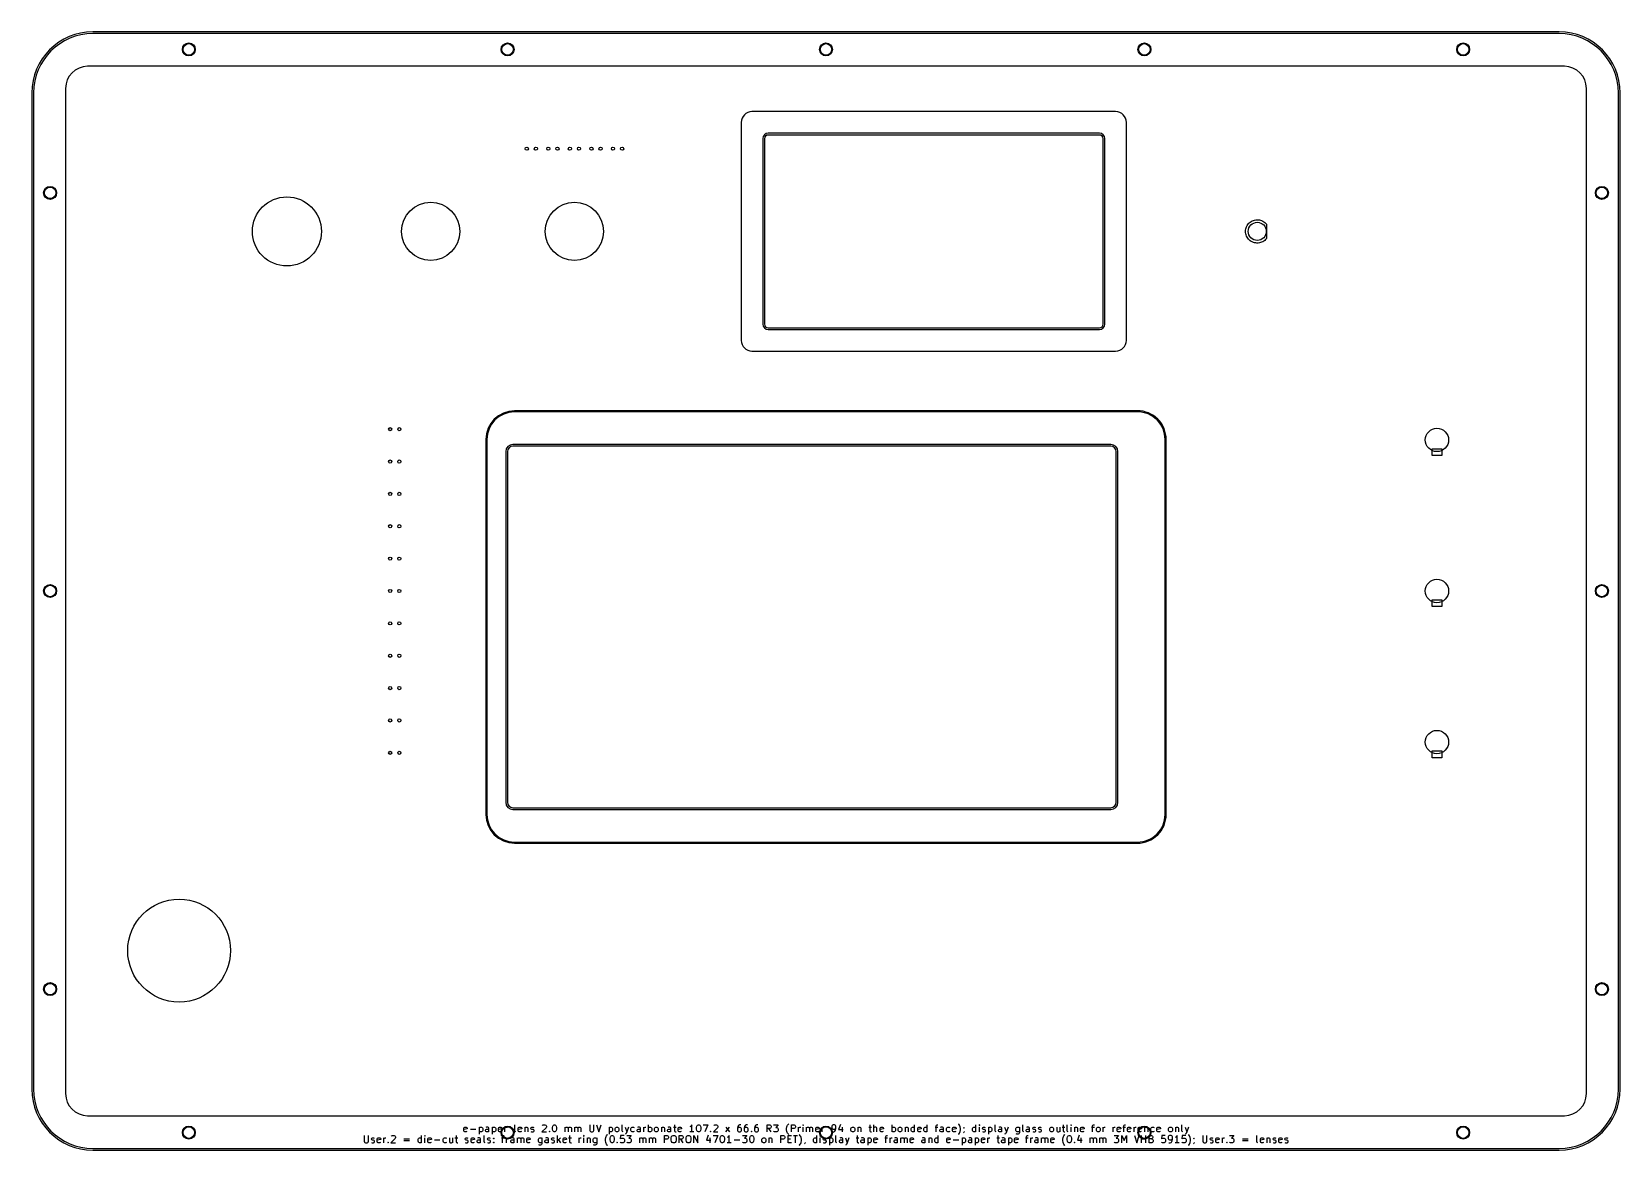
# Model space of a CAD drawing. Header units: millimetres. Extents: x 76 to 518, y -366 to -54.
import ezdxf

# ---------------------------------------------------------------- set-up
doc = ezdxf.new("R2010")
doc.units = ezdxf.units.MM
doc.layers.add('BLACK', color=7, linetype='CONTINUOUS')
doc.layers.add('WHITE', color=7, linetype='CONTINUOUS')

msp = doc.modelspace()

# ---------------------------------------------------------------- linework, layer by layer
at = {"layer": 'BLACK'}
for centre, radius in [((119.7, -59.4), 1.6), ((208.4, -59.4), 1.6), ((297, -59.4), 1.6), ((385.6, -59.4), 1.6), ((474.3, -59.4), 1.6), ((213.73, -87), 0.45), ((216.27, -87), 0.45), ((219.73, -87), 0.45), ((222.27, -87), 0.45), ((225.73, -87), 0.45), ((228.27, -87), 0.45), ((231.73, -87), 0.45), ((234.27, -87), 0.45), ((237.73, -87), 0.45), ((240.27, -87), 0.45), ((81.1, -99.3), 1.6), ((147, -110), 9.599999), ((512.9, -99.3), 1.6), ((187, -110), 8.099999), ((227, -110), 8.099999), ((417, -110), 2.524999), ((175.73, -165), 0.45), ((178.27, -165), 0.45), ((467, -168), 3.249999), ((175.73, -174), 0.45), ((178.27, -174), 0.45), ((175.73, -183), 0.45), ((178.27, -183), 0.45), ((175.73, -192), 0.45), ((178.27, -192), 0.45), ((175.73, -201), 0.45), ((178.27, -201), 0.45), ((467, -210), 3.249999), ((81.1, -210), 1.6), ((175.73, -210), 0.45), ((178.27, -210), 0.45), ((512.9, -210), 1.6), ((175.73, -219), 0.45), ((178.27, -219), 0.45), ((175.73, -228), 0.45), ((178.27, -228), 0.45), ((175.73, -237), 0.45), ((178.27, -237), 0.45), ((175.73, -246), 0.45), ((178.27, -246), 0.45), ((467, -252), 3.249999), ((175.73, -255), 0.45), ((178.27, -255), 0.45), ((117, -310), 14.299999), ((81.1, -320.7), 1.6), ((512.9, -320.7), 1.6), ((119.7, -360.6), 1.6), ((208.4, -360.6), 1.6), ((297, -360.6), 1.6), ((385.6, -360.6), 1.6), ((474.3, -360.6), 1.6)]:
    msp.add_circle(centre, radius, dxfattribs=at)
at = {"layer": 'WHITE', "linetype": 'CONTINUOUS'}
for p, q in [((501, -54.5), (93, -54.5)), ((501, -55), (93, -55)), ((502.45, -64.099999), (91.549999, -64.099999)), ((85.399999, -70.25), (85.399999, -349.75)), ((508.6, -349.75), (508.6, -70.25)), ((76, -71.5), (76, -348.5)), ((76.5, -71.5), (76.5, -348.5)), ((517.5, -348.5), (517.5, -71.5)), ((518, -348.5), (518, -71.5)), ((377.595, -76.699999), (276.405, -76.699999)), ((377.595, -76.699999), (276.405, -76.699999)), ((273.405, -79.699999), (273.405, -140.3)), ((273.405, -79.699999), (273.405, -140.3)), ((373.095, -82.7), (280.905, -82.7)), ((373.095, -83.2), (280.905, -83.2)), ((380.595, -140.3), (380.595, -79.699999)), ((380.595, -140.3), (380.595, -79.699999)), ((279.405, -84.2), (279.405, -135.8)), ((279.905, -84.2), (279.905, -135.8)), ((374.095, -135.8), (374.095, -84.2)), ((374.595, -135.8), (374.595, -84.2)), ((413.75, -110), (413.767, -109.666)), ((413.767, -110.334), (413.75, -110)), ((413.767, -109.666), (413.819, -109.335)), ((413.819, -110.665), (413.767, -110.334)), ((413.819, -109.335), (413.904, -109.011)), ((413.904, -109.011), (414.022, -108.698)), ((414.022, -108.698), (414.172, -108.399)), ((414.172, -108.399), (414.352, -108.116)), ((414.352, -108.116), (414.559, -107.854)), ((414.559, -107.854), (414.793, -107.614)), ((414.793, -107.614), (415.05, -107.4)), ((415.05, -107.4), (415.328, -107.213)), ((415.328, -107.213), (415.623, -107.056)), ((415.623, -107.056), (415.933, -106.93)), ((415.933, -106.93), (416.255, -106.837)), ((416.255, -106.837), (416.584, -106.777)), ((416.584, -106.777), (416.918, -106.751)), ((416.918, -106.751), (417.253, -106.76)), ((417.253, -106.76), (417.584, -106.803)), ((417.584, -106.803), (417.91, -106.88)), ((417.91, -106.88), (418.226, -106.99)), ((418.226, -106.99), (418.529, -107.132)), ((418.529, -107.132), (418.816, -107.305)), ((418.816, -107.305), (419.084, -107.506)), ((419.084, -107.506), (419.329, -107.733)), ((419.329, -107.733), (419.55, -107.985)), ((419.55, -107.985), (419.55, -112.015)), ((413.904, -110.989), (413.819, -110.665)), ((414.022, -111.302), (413.904, -110.989)), ((414.172, -111.601), (414.022, -111.302)), ((414.352, -111.884), (414.172, -111.601)), ((414.559, -112.146), (414.352, -111.884)), ((414.793, -112.386), (414.559, -112.146)), ((415.05, -112.6), (414.793, -112.386)), ((415.328, -112.787), (415.05, -112.6)), ((415.623, -112.944), (415.328, -112.787)), ((415.933, -113.07), (415.623, -112.944)), ((416.255, -113.163), (415.933, -113.07)), ((416.584, -113.223), (416.255, -113.163)), ((416.918, -113.249), (416.584, -113.223)), ((417.253, -113.24), (416.918, -113.249)), ((417.584, -113.197), (417.253, -113.24)), ((417.91, -113.12), (417.584, -113.197)), ((418.226, -113.01), (417.91, -113.12)), ((418.529, -112.868), (418.226, -113.01)), ((418.816, -112.695), (418.529, -112.868)), ((419.084, -112.494), (418.816, -112.695)), ((419.329, -112.267), (419.084, -112.494)), ((419.55, -112.015), (419.329, -112.267)), ((280.905, -136.8), (373.095, -136.8)), ((280.905, -137.3), (373.095, -137.3)), ((276.405, -143.3), (377.595, -143.3)), ((276.405, -143.3), (377.595, -143.3)), ((383.659999, -159.88), (210.34, -159.88)), ((383.659999, -160.18), (210.34, -160.18)), ((202.34, -167.88), (202.34, -272.12)), ((202.64, -167.88), (202.64, -272.12)), ((391.36, -272.12), (391.36, -167.88)), ((391.659999, -272.12), (391.659999, -167.88)), ((207.89, -171.245), (207.89, -268.755)), ((208.39, -171.245), (208.39, -268.755)), ((376.24, -169.245), (209.89, -169.245)), ((376.24, -169.745), (209.89, -169.745)), ((377.74, -268.755), (377.74, -171.245)), ((378.24, -268.755), (378.24, -171.245)), ((465.65, -172.35), (465.65, -170.45)), ((465.65, -170.45), (468.35, -170.45)), ((468.35, -172.35), (465.65, -172.35)), ((468.35, -170.45), (468.35, -172.35)), ((465.65, -214.35), (465.65, -212.45)), ((465.65, -212.45), (468.35, -212.45)), ((468.35, -214.35), (465.65, -214.35)), ((468.35, -212.45), (468.35, -214.35)), ((465.65, -256.35), (465.65, -254.45)), ((465.65, -254.45), (468.35, -254.45)), ((468.35, -256.35), (465.65, -256.35)), ((468.35, -254.45), (468.35, -256.35)), ((209.89, -270.255), (376.24, -270.255)), ((209.89, -270.755), (376.24, -270.755)), ((210.34, -279.82), (383.659999, -279.82)), ((210.34, -280.12), (383.659999, -280.12)), ((91.549999, -355.9), (502.45, -355.9)), ((168.523797, -361.409638), (168.523797, -363.028685)), ((169.666654, -363.028685), (169.666654, -361.409638)), ((170.523797, -362.362019), (170.619035, -362.171542)), ((170.523797, -362.457257), (170.523797, -362.362019)), ((170.619035, -362.171542), (170.809511, -362.076304)), ((170.809511, -362.076304), (171.095225, -362.076304)), ((171.095225, -362.076304), (171.285702, -362.171542)), ((172.142845, -362.362019), (172.238083, -362.171542)), ((172.142845, -363.123923), (172.142845, -362.362019)), ((172.238083, -362.171542), (172.428559, -362.076304)), ((172.428559, -362.076304), (172.809512, -362.076304)), ((172.809512, -362.076304), (172.999988, -362.171542)), ((172.999988, -362.171542), (173.095226, -362.362019)), ((173.095226, -362.362019), (173.095226, -362.552495)), ((173.952369, -363.409638), (173.952369, -362.076304)), ((173.952369, -362.457257), (174.047607, -362.26678)), ((174.047607, -362.26678), (174.142845, -362.171542)), ((174.142845, -362.171542), (174.333321, -362.076304)), ((174.333321, -362.076304), (174.523798, -362.076304)), ((177.095226, -362.26678), (175.952369, -363.409638)), ((176.047607, -361.600114), (176.142845, -361.504876)), ((176.142845, -361.504876), (176.333321, -361.409638)), ((176.333321, -361.409638), (176.809512, -361.409638)), ((176.809512, -361.409638), (176.999988, -361.504876)), ((176.999988, -361.504876), (177.095226, -361.600114)), ((177.095226, -361.600114), (177.190464, -361.79059)), ((177.190464, -361.981066), (177.095226, -362.26678)), ((177.190464, -361.79059), (177.190464, -361.981066)), ((179.571417, -362.362019), (181.095227, -362.362019)), ((183.476179, -362.457257), (183.571417, -362.26678)), ((183.571417, -362.26678), (183.666655, -362.171542)), ((183.666655, -362.171542), (183.857131, -362.076304)), ((183.857131, -362.076304), (184.238084, -362.076304)), ((184.238084, -362.076304), (184.42856, -362.171542)), ((184.42856, -363.409638), (184.42856, -361.409638)), ((185.380941, -361.409638), (185.285703, -361.504876)), ((185.285703, -361.504876), (185.380941, -361.600114)), ((185.476179, -361.504876), (185.380941, -361.409638)), ((185.380941, -361.409638), (185.380941, -361.600114)), ((185.380941, -361.600114), (185.476179, -361.504876)), ((185.380941, -363.409638), (185.380941, -362.076304)), ((186.238084, -362.362019), (186.333322, -362.171542)), ((186.238084, -363.123923), (186.238084, -362.362019)), ((186.333322, -362.171542), (186.523798, -362.076304)), ((186.523798, -362.076304), (186.904751, -362.076304)), ((186.904751, -362.076304), (187.095227, -362.171542)), ((187.095227, -362.171542), (187.190465, -362.362019)), ((187.190465, -362.362019), (187.190465, -362.552495)), ((190.42856, -362.457257), (190.523798, -362.26678)), ((190.523798, -362.26678), (190.619036, -362.171542)), ((190.619036, -362.171542), (190.809512, -362.076304)), ((190.809512, -362.076304), (191.190465, -362.076304)), ((191.190465, -362.076304), (191.380941, -362.171542)), ((192.238084, -362.076304), (192.238084, -363.123923)), ((193.095227, -362.076304), (193.095227, -363.409638)), ((193.761894, -362.076304), (194.523798, -362.076304)), ((194.047608, -361.409638), (194.047608, -363.123923)), ((196.238084, -359.362019), (196.333322, -359.171542)), ((196.238084, -360.123923), (196.238084, -359.362019)), ((197.190465, -359.552495), (196.238084, -359.742971)), ((196.333322, -360.3144), (196.238084, -360.123923)), ((196.333322, -359.171542), (196.523798, -359.076304)), ((196.523798, -360.409638), (196.333322, -360.3144)), ((196.523798, -359.076304), (196.904751, -359.076304)), ((196.904751, -360.409638), (196.523798, -360.409638)), ((196.619037, -362.362019), (196.714275, -362.171542)), ((196.619037, -362.457257), (196.619037, -362.362019)), ((196.714275, -362.171542), (196.904751, -362.076304)), ((196.904751, -359.076304), (197.095227, -359.171542)), ((197.095227, -360.3144), (196.904751, -360.409638)), ((196.904751, -362.076304), (197.190465, -362.076304)), ((197.095227, -359.171542), (197.190465, -359.362019)), ((197.190465, -359.362019), (197.190465, -359.552495)), ((197.190465, -362.076304), (197.380942, -362.171542)), ((198.047608, -359.647733), (199.571418, -359.647733)), ((198.238085, -362.362019), (198.333323, -362.171542)), ((198.238085, -363.123923), (198.238085, -362.362019)), ((198.333323, -362.171542), (198.523799, -362.076304)), ((198.523799, -362.076304), (198.904752, -362.076304)), ((198.904752, -362.076304), (199.095228, -362.171542)), ((199.095228, -362.171542), (199.190466, -362.362019)), ((199.190466, -362.362019), (199.190466, -362.552495)), ((200.238085, -362.076304), (200.047609, -362.171542)), ((200.619038, -362.076304), (200.238085, -362.076304)), ((200.523798, -359.076304), (200.523798, -361.076304)), ((200.523798, -359.171542), (200.714274, -359.076304)), ((200.714274, -360.409638), (200.523798, -360.3144)), ((200.809514, -362.171542), (200.619038, -362.076304)), ((200.714274, -359.076304), (201.095227, -359.076304)), ((201.095227, -360.409638), (200.714274, -360.409638)), ((200.904752, -362.362019), (200.809514, -362.171542)), ((200.904752, -363.409638), (200.904752, -362.362019)), ((201.095227, -359.076304), (201.285703, -359.171542)), ((201.285703, -360.3144), (201.095227, -360.409638)), ((201.285703, -359.171542), (201.380941, -359.26678)), ((201.380941, -360.219161), (201.285703, -360.3144)), ((201.380941, -359.26678), (201.476179, -359.457257)), ((201.476179, -360.028685), (201.380941, -360.219161)), ((201.476179, -359.457257), (201.476179, -360.028685)), ((201.857133, -363.123923), (201.857133, -361.409638)), ((202.238084, -359.933447), (202.333322, -359.742971)), ((202.238084, -360.123923), (202.238084, -359.933447)), ((202.333322, -360.3144), (202.238084, -360.123923)), ((202.523798, -359.076304), (202.333322, -359.171542)), ((202.333322, -359.742971), (202.523798, -359.647733)), ((202.523798, -360.409638), (202.333322, -360.3144)), ((202.904751, -359.076304), (202.523798, -359.076304)), ((202.523798, -359.647733), (202.999989, -359.647733)), ((202.999989, -360.409638), (202.523798, -360.409638)), ((202.809514, -362.362019), (202.904752, -362.171542)), ((202.809514, -362.457257), (202.809514, -362.362019)), ((203.095227, -359.171542), (202.904751, -359.076304)), ((202.904752, -362.171542), (203.095228, -362.076304)), ((202.999989, -359.647733), (203.190465, -359.552495)), ((203.190465, -360.3144), (202.999989, -360.409638)), ((203.190465, -359.362019), (203.095227, -359.171542)), ((203.095228, -362.076304), (203.380942, -362.076304)), ((203.190465, -360.409638), (203.190465, -359.362019)), ((203.380942, -362.076304), (203.571419, -362.171542)), ((204.142846, -359.076304), (204.142846, -361.076304)), ((204.142846, -359.171542), (204.333322, -359.076304)), ((204.333322, -360.409638), (204.142846, -360.3144)), ((204.333322, -359.076304), (204.714275, -359.076304)), ((204.714275, -360.409638), (204.333322, -360.409638)), ((204.428562, -362.26678), (204.5238, -362.171542)), ((204.5238, -362.362019), (204.428562, -362.26678)), ((204.5238, -362.171542), (204.619038, -362.26678)), ((204.5238, -362.171542), (204.5238, -362.362019)), ((204.619038, -362.26678), (204.5238, -362.362019)), ((204.714275, -359.076304), (204.904751, -359.171542)), ((204.904751, -360.3144), (204.714275, -360.409638)), ((204.904751, -359.171542), (204.999989, -359.26678)), ((204.999989, -360.219161), (204.904751, -360.3144)), ((204.999989, -359.26678), (205.095227, -359.457257)), ((205.095227, -360.028685), (204.999989, -360.219161)), ((205.095227, -359.457257), (205.095227, -360.028685)), ((205.857132, -359.362019), (205.95237, -359.171542)), ((205.857132, -360.123923), (205.857132, -359.362019)), ((206.809513, -359.552495), (205.857132, -359.742971)), ((205.95237, -360.3144), (205.857132, -360.123923)), ((205.95237, -359.171542), (206.142846, -359.076304)), ((206.142846, -360.409638), (205.95237, -360.3144)), ((206.142846, -359.076304), (206.523799, -359.076304)), ((206.523799, -360.409638), (206.142846, -360.409638)), ((206.523799, -359.076304), (206.714275, -359.171542)), ((206.714275, -360.3144), (206.523799, -360.409638)), ((206.714275, -359.171542), (206.809513, -359.362019)), ((206.714277, -362.076304), (207.476181, -362.076304)), ((206.809513, -359.362019), (206.809513, -359.552495)), ((206.999991, -361.695352), (207.095229, -361.504876)), ((206.999991, -363.409638), (206.999991, -361.695352)), ((207.095229, -361.504876), (207.285705, -361.409638)), ((207.285705, -361.409638), (207.476181, -361.409638)), ((207.666656, -360.409638), (207.666656, -359.076304)), ((207.666656, -359.457257), (207.761894, -359.26678)), ((207.761894, -359.26678), (207.857132, -359.171542)), ((207.857132, -359.171542), (208.047608, -359.076304)), ((208.047608, -359.076304), (208.238085, -359.076304)), ((208.142848, -363.409638), (208.142848, -362.076304)), ((208.142848, -362.457257), (208.238086, -362.26678)), ((208.238086, -362.26678), (208.333324, -362.171542)), ((208.333324, -362.171542), (208.5238, -362.076304)), ((208.5238, -362.076304), (208.714277, -362.076304)), ((209.571419, -362.076304), (209.380943, -362.171542)), ((209.952372, -362.076304), (209.571419, -362.076304)), ((210.142848, -362.171542), (209.952372, -362.076304)), ((210.238086, -362.362019), (210.142848, -362.171542)), ((210.238086, -363.409638), (210.238086, -362.362019)), ((210.428561, -360.123923), (210.428561, -358.409638)), ((210.523799, -360.3144), (210.428561, -360.123923)), ((210.714275, -360.409638), (210.523799, -360.3144)), ((211.190467, -363.409638), (211.190467, -362.076304)), ((211.190467, -362.26678), (211.285705, -362.171542)), ((211.285705, -362.171542), (211.476181, -362.076304)), ((211.380942, -359.362019), (211.47618, -359.171542)), ((211.380942, -360.123923), (211.380942, -359.362019)), ((212.333323, -359.552495), (211.380942, -359.742971)), ((211.47618, -360.3144), (211.380942, -360.123923)), ((211.47618, -359.171542), (211.666656, -359.076304)), ((211.666656, -360.409638), (211.47618, -360.3144)), ((211.476181, -362.076304), (211.761896, -362.076304)), ((211.666656, -359.076304), (212.047609, -359.076304)), ((212.047609, -360.409638), (211.666656, -360.409638)), ((211.761896, -362.076304), (211.952372, -362.171542)), ((211.952372, -362.171542), (212.04761, -362.362019)), ((212.047609, -359.076304), (212.238085, -359.171542)), ((212.238085, -360.3144), (212.047609, -360.409638)), ((212.04761, -362.362019), (212.142848, -362.171542)), ((212.04761, -362.362019), (212.04761, -363.409638)), ((212.142848, -362.171542), (212.333324, -362.076304)), ((212.238085, -359.171542), (212.333323, -359.362019)), ((212.333323, -359.362019), (212.333323, -359.552495)), ((212.333324, -362.076304), (212.619038, -362.076304)), ((212.619038, -362.076304), (212.809515, -362.171542)), ((212.809515, -362.171542), (212.904753, -362.362019)), ((212.904753, -362.362019), (212.904753, -363.409638)), ((213.190466, -359.076304), (213.190466, -360.409638)), ((213.190466, -359.26678), (213.285704, -359.171542)), ((213.285704, -359.171542), (213.47618, -359.076304)), ((213.47618, -359.076304), (213.761895, -359.076304)), ((213.761895, -359.076304), (213.952371, -359.171542)), ((213.761896, -362.362019), (213.857134, -362.171542)), ((213.761896, -363.123923), (213.761896, -362.362019)), ((213.857134, -362.171542), (214.04761, -362.076304)), ((213.952371, -359.171542), (214.047609, -359.362019)), ((214.047609, -359.362019), (214.047609, -360.409638)), ((214.04761, -362.076304), (214.428563, -362.076304)), ((214.428563, -362.076304), (214.619039, -362.171542)), ((214.619039, -362.171542), (214.714277, -362.362019)), ((214.714277, -362.362019), (214.714277, -362.552495)), ((214.904752, -359.362019), (214.99999, -359.171542)), ((214.904752, -359.457257), (214.904752, -359.362019)), ((214.99999, -359.647733), (214.904752, -359.457257)), ((214.904752, -360.3144), (215.095228, -360.409638)), ((214.99999, -359.171542), (215.190466, -359.076304)), ((215.190466, -359.742971), (214.99999, -359.647733)), ((215.095228, -360.409638), (215.47618, -360.409638)), ((215.190466, -359.076304), (215.47618, -359.076304)), ((215.47618, -359.742971), (215.190466, -359.742971)), ((215.47618, -359.076304), (215.666657, -359.171542)), ((215.666657, -359.838209), (215.47618, -359.742971)), ((215.47618, -360.409638), (215.666657, -360.3144)), ((215.761895, -360.028685), (215.666657, -359.838209)), ((215.666657, -360.3144), (215.761895, -360.123923)), ((215.761895, -360.123923), (215.761895, -360.028685)), ((216.999992, -362.457257), (217.09523, -362.26678)), ((217.09523, -362.26678), (217.190468, -362.171542)), ((217.190468, -362.171542), (217.380944, -362.076304)), ((217.380944, -362.076304), (217.761897, -362.076304)), ((217.761897, -362.076304), (217.952373, -362.171542)), ((219.095229, -359.26678), (217.952372, -360.409638)), ((217.952372, -360.409638), (219.190467, -360.409638)), ((217.952373, -362.076304), (217.952373, -363.695352)), ((218.04761, -358.600114), (218.142848, -358.504876)), ((218.142848, -358.504876), (218.333324, -358.409638)), ((218.333324, -358.409638), (218.809515, -358.409638)), ((218.809515, -358.409638), (218.999991, -358.504876)), ((219.09523, -362.076304), (218.904754, -362.171542)), ((218.999991, -358.504876), (219.095229, -358.600114)), ((219.095229, -358.600114), (219.190467, -358.79059)), ((219.190467, -358.981066), (219.095229, -359.26678)), ((219.476183, -362.076304), (219.09523, -362.076304)), ((219.190467, -358.79059), (219.190467, -358.981066)), ((219.666659, -362.171542), (219.476183, -362.076304)), ((219.761897, -362.362019), (219.666659, -362.171542)), ((219.761897, -363.409638), (219.761897, -362.362019)), ((219.952372, -360.3144), (220.04761, -360.219161)), ((220.04761, -360.409638), (219.952372, -360.3144)), ((220.04761, -360.219161), (220.142848, -360.3144)), ((220.04761, -360.219161), (220.04761, -360.409638)), ((220.142848, -360.3144), (220.04761, -360.409638)), ((220.61904, -362.362019), (220.714278, -362.171542)), ((220.61904, -362.457257), (220.61904, -362.362019)), ((220.714278, -362.171542), (220.904754, -362.076304)), ((220.904753, -359.171542), (220.999991, -358.79059)), ((220.904753, -359.647733), (220.904753, -359.171542)), ((220.999991, -360.028685), (220.904753, -359.647733)), ((220.904754, -362.076304), (221.190468, -362.076304)), ((220.999991, -358.79059), (221.095229, -358.600114)), ((221.095229, -360.219161), (220.999991, -360.028685)), ((221.095229, -358.600114), (221.190467, -358.504876)), ((221.190467, -360.3144), (221.095229, -360.219161)), ((221.190467, -358.504876), (221.380943, -358.409638)), ((221.380943, -360.409638), (221.190467, -360.3144)), ((221.190468, -362.076304), (221.380945, -362.171542)), ((221.380943, -358.409638), (221.57142, -358.409638)), ((221.57142, -360.409638), (221.380943, -360.409638)), ((221.57142, -358.409638), (221.761896, -358.504876)), ((221.761896, -360.3144), (221.57142, -360.409638)), ((221.761896, -358.504876), (221.857134, -358.600114)), ((221.857134, -360.219161), (221.761896, -360.3144)), ((221.857134, -358.600114), (221.952372, -358.79059)), ((221.952372, -360.028685), (221.857134, -360.219161)), ((221.952372, -358.79059), (222.04761, -359.171542)), ((222.04761, -359.647733), (221.952372, -360.028685)), ((222.04761, -359.171542), (222.04761, -359.647733)), ((222.333326, -363.409638), (222.333326, -361.409638)), ((223.095231, -362.076304), (222.333326, -362.838209)), ((223.857136, -362.362019), (223.952374, -362.171542)), ((223.857136, -363.123923), (223.857136, -362.362019)), ((223.952374, -362.171542), (224.14285, -362.076304)), ((224.14285, -362.076304), (224.523803, -362.076304)), ((224.428563, -360.409638), (224.428563, -359.076304)), ((224.428563, -359.26678), (224.523801, -359.171542)), ((224.523801, -359.171542), (224.714277, -359.076304)), ((224.523803, -362.076304), (224.714279, -362.171542)), ((224.714277, -359.076304), (224.999992, -359.076304)), ((224.714279, -362.171542), (224.809517, -362.362019)), ((224.809517, -362.362019), (224.809517, -362.552495)), ((224.999992, -359.076304), (225.190468, -359.171542)), ((225.190468, -359.171542), (225.285706, -359.362019)), ((225.285706, -359.362019), (225.380944, -359.171542)), ((225.285706, -359.362019), (225.285706, -360.409638)), ((225.380944, -359.171542), (225.57142, -359.076304)), ((225.380946, -362.076304), (226.14285, -362.076304)), ((225.57142, -359.076304), (225.857134, -359.076304)), ((225.66666, -361.409638), (225.66666, -363.123923)), ((225.857134, -359.076304), (226.047611, -359.171542)), ((226.047611, -359.171542), (226.142849, -359.362019)), ((226.142849, -359.362019), (226.142849, -360.409638)), ((227.09523, -360.409638), (227.09523, -359.076304)), ((227.09523, -359.26678), (227.190468, -359.171542)), ((227.190468, -359.171542), (227.380944, -359.076304)), ((227.380944, -359.076304), (227.666659, -359.076304)), ((227.666659, -359.076304), (227.857135, -359.171542)), ((227.857135, -359.171542), (227.952373, -359.362019)), ((227.952373, -359.362019), (228.047611, -359.171542)), ((227.952373, -359.362019), (227.952373, -360.409638)), ((228.047611, -359.171542), (228.238087, -359.076304)), ((228.238087, -359.076304), (228.523801, -359.076304)), ((228.333327, -363.409638), (228.333327, -362.076304)), ((228.333327, -362.457257), (228.428565, -362.26678)), ((228.428565, -362.26678), (228.523803, -362.171542)), ((228.523801, -359.076304), (228.714278, -359.171542)), ((228.523803, -362.171542), (228.714279, -362.076304)), ((228.714278, -359.171542), (228.809516, -359.362019)), ((228.714279, -362.076304), (228.904756, -362.076304)), ((228.809516, -359.362019), (228.809516, -360.409638)), ((229.571422, -361.409638), (229.476184, -361.504876)), ((229.476184, -361.504876), (229.571422, -361.600114)), ((229.66666, -361.504876), (229.571422, -361.409638)), ((229.571422, -361.409638), (229.571422, -361.600114)), ((229.571422, -361.600114), (229.66666, -361.504876)), ((229.571422, -363.409638), (229.571422, -362.076304)), ((230.523803, -362.076304), (230.523803, -363.409638)), ((230.523803, -362.26678), (230.619041, -362.171542)), ((230.619041, -362.171542), (230.809517, -362.076304)), ((230.809517, -362.076304), (231.095232, -362.076304)), ((231.095232, -362.076304), (231.285708, -362.171542)), ((231.285707, -358.409638), (231.285707, -360.028685)), ((231.285707, -360.028685), (231.380945, -360.219161)), ((231.285708, -362.171542), (231.380946, -362.362019)), ((231.380945, -360.219161), (231.476183, -360.3144)), ((231.380946, -362.362019), (231.380946, -363.409638)), ((231.476183, -360.3144), (231.666659, -360.409638)), ((231.666659, -360.409638), (232.047612, -360.409638)), ((232.047612, -360.409638), (232.238088, -360.3144)), ((232.238088, -360.3144), (232.333326, -360.219161)), ((232.238089, -362.457257), (232.333327, -362.26678)), ((232.333326, -360.219161), (232.428564, -360.028685)), ((232.333327, -362.26678), (232.428565, -362.171542)), ((232.428564, -360.028685), (232.428564, -358.409638)), ((232.428565, -362.171542), (232.619041, -362.076304)), ((232.619041, -362.076304), (232.999994, -362.076304)), ((232.999994, -362.076304), (233.19047, -362.171542)), ((233.095231, -358.409638), (233.761897, -360.409638)), ((233.19047, -362.076304), (233.19047, -363.695352)), ((233.761897, -360.409638), (234.428564, -358.409638)), ((235.666661, -362.457257), (235.761899, -361.981066)), ((235.761899, -361.981066), (235.857137, -361.695352)), ((235.857137, -361.695352), (235.952375, -361.504876)), ((235.952375, -361.504876), (236.142851, -361.219161)), ((236.142851, -361.219161), (236.23809, -361.123923)), ((236.619041, -359.076304), (236.619041, -361.076304)), ((236.619041, -359.171542), (236.809517, -359.076304)), ((236.809517, -360.409638), (236.619041, -360.3144)), ((236.809517, -359.076304), (237.19047, -359.076304)), ((237.19047, -360.409638), (236.809517, -360.409638)), ((236.904756, -362.171542), (236.999994, -361.79059)), ((236.904756, -362.647733), (236.904756, -362.171542)), ((236.999994, -361.79059), (237.095232, -361.600114)), ((237.095232, -361.600114), (237.19047, -361.504876)), ((237.19047, -359.076304), (237.380946, -359.171542)), ((237.380946, -360.3144), (237.19047, -360.409638)), ((237.19047, -361.504876), (237.380946, -361.409638)), ((237.380946, -359.171542), (237.476184, -359.26678)), ((237.476184, -360.219161), (237.380946, -360.3144)), ((237.380946, -361.409638), (237.571423, -361.409638)), ((237.476184, -359.26678), (237.571422, -359.457257)), ((237.571422, -360.028685), (237.476184, -360.219161)), ((237.571422, -359.457257), (237.571422, -360.028685)), ((237.571423, -361.409638), (237.761899, -361.504876)), ((237.761899, -361.504876), (237.857137, -361.600114)), ((237.857137, -361.600114), (237.952375, -361.79059)), ((237.952375, -361.79059), (238.047613, -362.171542)), ((238.047613, -362.171542), (238.047613, -362.647733)), ((238.333327, -359.457257), (238.428565, -359.26678)), ((238.333327, -360.028685), (238.333327, -359.457257)), ((238.428565, -360.219161), (238.333327, -360.028685)), ((238.428565, -359.26678), (238.523803, -359.171542)), ((238.523803, -360.3144), (238.428565, -360.219161)), ((238.523803, -359.171542), (238.714279, -359.076304)), ((238.714279, -360.409638), (238.523803, -360.3144)), ((238.714279, -359.076304), (238.999994, -359.076304)), ((238.999994, -360.409638), (238.714279, -360.409638)), ((238.999994, -359.076304), (239.19047, -359.171542)), ((239.19047, -360.3144), (238.999994, -360.409638)), ((239.19047, -359.171542), (239.285708, -359.26678)), ((239.285708, -360.219161), (239.19047, -360.3144)), ((239.285708, -359.26678), (239.380946, -359.457257)), ((239.380946, -360.028685), (239.285708, -360.219161)), ((239.380946, -359.457257), (239.380946, -360.028685)), ((239.857137, -361.409638), (239.761899, -362.362019)), ((239.761899, -362.362019), (239.857137, -362.26678)), ((240.809518, -361.409638), (239.857137, -361.409638)), ((239.857137, -362.26678), (240.047613, -362.171542)), ((240.047613, -362.171542), (240.523804, -362.171542)), ((240.238089, -360.123923), (240.238089, -358.409638)), ((240.333327, -360.3144), (240.238089, -360.123923)), ((240.523803, -360.409638), (240.333327, -360.3144)), ((240.523804, -362.171542), (240.71428, -362.26678)), ((240.71428, -362.26678), (240.809518, -362.362019)), ((240.809518, -362.362019), (240.904756, -362.552495)), ((241.095232, -359.076304), (241.571422, -360.409638)), ((241.285708, -360.981066), (241.095232, -361.076304)), ((241.380946, -360.885828), (241.285708, -360.981066)), ((241.571422, -360.409638), (241.380946, -360.885828)), ((242.047613, -359.076304), (241.571422, -360.409638)), ((241.571423, -361.409638), (242.809518, -361.409638)), ((242.809518, -361.409638), (242.142851, -362.171542)), ((242.142851, -362.171542), (242.428566, -362.171542)), ((242.428566, -362.171542), (242.619042, -362.26678)), ((242.619042, -362.26678), (242.71428, -362.362019)), ((242.71428, -359.457257), (242.809518, -359.26678)), ((242.71428, -360.028685), (242.71428, -359.457257)), ((242.809518, -360.219161), (242.71428, -360.028685)), ((242.71428, -362.362019), (242.809518, -362.552495)), ((242.809518, -359.26678), (242.904756, -359.171542)), ((242.904756, -360.3144), (242.809518, -360.219161)), ((242.904756, -359.171542), (243.095232, -359.076304)), ((243.095232, -360.409638), (242.904756, -360.3144)), ((243.095232, -359.076304), (243.476185, -359.076304)), ((243.476185, -360.409638), (243.095232, -360.409638)), ((243.476185, -359.076304), (243.666661, -359.171542)), ((243.666661, -360.3144), (243.476185, -360.409638)), ((244.428566, -359.933447), (244.523804, -359.742971)), ((244.428566, -360.123923), (244.428566, -359.933447)), ((244.523804, -360.3144), (244.428566, -360.123923)), ((244.71428, -359.076304), (244.523804, -359.171542)), ((244.523804, -359.742971), (244.71428, -359.647733)), ((244.71428, -360.409638), (244.523804, -360.3144)), ((245.095233, -359.076304), (244.71428, -359.076304)), ((244.71428, -359.647733), (245.190471, -359.647733)), ((245.190471, -360.409638), (244.71428, -360.409638)), ((245.285709, -359.171542), (245.095233, -359.076304)), ((245.190471, -359.647733), (245.380947, -359.552495)), ((245.380947, -360.3144), (245.190471, -360.409638)), ((245.190471, -363.409638), (245.190471, -362.076304)), ((245.190471, -362.26678), (245.285709, -362.171542)), ((245.380947, -359.362019), (245.285709, -359.171542)), ((245.285709, -362.171542), (245.476185, -362.076304)), ((245.380947, -360.409638), (245.380947, -359.362019)), ((245.476185, -362.076304), (245.7619, -362.076304)), ((245.7619, -362.076304), (245.952376, -362.171542)), ((245.952376, -362.171542), (246.047614, -362.362019)), ((246.047614, -362.362019), (246.142852, -362.171542)), ((246.047614, -362.362019), (246.047614, -363.409638)), ((246.142852, -362.171542), (246.333328, -362.076304)), ((246.333328, -360.409638), (246.333328, -359.076304)), ((246.333328, -359.457257), (246.428566, -359.26678)), ((246.333328, -362.076304), (246.619042, -362.076304)), ((246.428566, -359.26678), (246.523804, -359.171542)), ((246.523804, -359.171542), (246.71428, -359.076304)), ((246.619042, -362.076304), (246.809519, -362.171542)), ((246.71428, -359.076304), (246.904757, -359.076304)), ((246.809519, -362.171542), (246.904757, -362.362019)), ((246.904757, -362.362019), (246.904757, -363.409638)), ((247.571423, -360.409638), (247.571423, -358.409638)), ((247.571423, -359.171542), (247.761899, -359.076304)), ((247.761899, -360.409638), (247.571423, -360.3144)), ((247.761899, -359.076304), (248.142852, -359.076304)), ((248.142852, -360.409638), (247.761899, -360.409638)), ((247.857138, -363.409638), (247.857138, -362.076304)), ((247.857138, -362.26678), (247.952376, -362.171542)), ((247.952376, -362.171542), (248.142852, -362.076304)), ((248.142852, -359.076304), (248.333328, -359.171542)), ((248.333328, -360.3144), (248.142852, -360.409638)), ((248.142852, -362.076304), (248.428567, -362.076304)), ((248.333328, -359.171542), (248.428566, -359.26678)), ((248.428566, -360.219161), (248.333328, -360.3144)), ((248.428566, -359.26678), (248.523804, -359.457257)), ((248.523804, -360.028685), (248.428566, -360.219161)), ((248.428567, -362.076304), (248.619043, -362.171542)), ((248.523804, -359.457257), (248.523804, -360.028685)), ((248.619043, -362.171542), (248.714281, -362.362019)), ((248.714281, -362.362019), (248.809519, -362.171542)), ((248.714281, -362.362019), (248.714281, -363.409638)), ((248.809519, -362.171542), (248.999995, -362.076304)), ((248.999995, -362.076304), (249.285709, -362.076304)), ((249.285709, -359.457257), (249.380947, -359.26678)), ((249.285709, -360.028685), (249.285709, -359.457257)), ((249.380947, -360.219161), (249.285709, -360.028685)), ((249.285709, -362.076304), (249.476186, -362.171542)), ((249.380947, -359.26678), (249.476185, -359.171542)), ((249.476185, -360.3144), (249.380947, -360.219161)), ((249.476185, -359.171542), (249.666661, -359.076304)), ((249.666661, -360.409638), (249.476185, -360.3144)), ((249.476186, -362.171542), (249.571424, -362.362019)), ((249.571424, -362.362019), (249.571424, -363.409638)), ((249.666661, -359.076304), (249.952376, -359.076304)), ((249.952376, -360.409638), (249.666661, -360.409638)), ((249.952376, -359.076304), (250.142852, -359.171542)), ((250.142852, -360.3144), (249.952376, -360.409638)), ((250.142852, -359.171542), (250.23809, -359.26678)), ((250.23809, -360.219161), (250.142852, -360.3144)), ((250.23809, -359.26678), (250.333328, -359.457257)), ((250.333328, -360.028685), (250.23809, -360.219161)), ((250.333328, -359.457257), (250.333328, -360.028685)), ((251.190471, -359.076304), (251.190471, -360.409638)), ((251.190471, -359.26678), (251.285709, -359.171542)), ((251.285709, -359.171542), (251.476185, -359.076304)), ((251.476185, -359.076304), (251.7619, -359.076304)), ((251.7619, -359.076304), (251.952376, -359.171542)), ((251.952376, -359.171542), (252.047614, -359.362019)), ((252.047614, -359.362019), (252.047614, -360.409638)), ((252.047615, -363.409638), (252.047615, -361.409638)), ((252.047615, -361.409638), (252.80952, -361.409638)), ((252.80952, -361.409638), (252.999996, -361.504876)), ((252.999996, -362.362019), (252.80952, -362.457257)), ((252.904757, -359.933447), (252.999995, -359.742971)), ((252.904757, -360.123923), (252.904757, -359.933447)), ((252.999995, -360.3144), (252.904757, -360.123923)), ((253.190471, -359.076304), (252.999995, -359.171542)), ((252.999995, -359.742971), (253.190471, -359.647733)), ((253.190471, -360.409638), (252.999995, -360.3144)), ((252.999996, -361.504876), (253.095234, -361.600114)), ((253.095234, -362.26678), (252.999996, -362.362019)), ((253.095234, -361.600114), (253.190472, -361.79059)), ((253.190472, -362.076304), (253.095234, -362.26678)), ((253.571424, -359.076304), (253.190471, -359.076304)), ((253.190471, -359.647733), (253.666662, -359.647733)), ((253.666662, -360.409638), (253.190471, -360.409638)), ((253.190472, -361.79059), (253.190472, -362.076304)), ((253.7619, -359.171542), (253.571424, -359.076304)), ((253.666662, -359.647733), (253.857138, -359.552495)), ((253.857138, -360.3144), (253.666662, -360.409638)), ((253.857138, -359.362019), (253.7619, -359.171542)), ((253.857138, -360.409638), (253.857138, -359.362019)), ((253.952377, -362.076304), (254.047615, -361.695352)), ((253.952377, -362.742971), (253.952377, -362.076304)), ((254.047615, -361.695352), (254.238091, -361.504876)), ((254.238091, -361.504876), (254.428567, -361.409638)), ((254.428567, -361.409638), (254.80952, -361.409638)), ((254.523805, -359.076304), (255.285709, -359.076304)), ((254.809519, -358.409638), (254.809519, -360.123923)), ((254.809519, -360.123923), (254.904757, -360.3144)), ((254.80952, -361.409638), (254.999996, -361.504876)), ((254.904757, -360.3144), (255.095233, -360.409638)), ((254.999996, -361.504876), (255.190472, -361.695352)), ((255.095233, -360.409638), (255.285709, -360.409638)), ((255.190472, -361.695352), (255.28571, -362.076304)), ((255.28571, -362.076304), (255.28571, -362.742971)), ((255.857138, -359.362019), (255.952376, -359.171542)), ((255.857138, -360.123923), (255.857138, -359.362019)), ((256.809519, -359.552495), (255.857138, -359.742971)), ((255.952376, -360.3144), (255.857138, -360.123923)), ((255.952376, -359.171542), (256.142852, -359.076304)), ((256.142852, -360.409638), (255.952376, -360.3144)), ((256.142852, -359.076304), (256.523805, -359.076304)), ((256.523805, -360.409638), (256.142852, -360.409638)), ((256.142853, -363.409638), (256.142853, -361.409638)), ((256.142853, -361.409638), (256.904758, -361.409638)), ((256.523805, -359.076304), (256.714281, -359.171542)), ((256.714281, -360.3144), (256.523805, -360.409638)), ((256.714281, -359.171542), (256.809519, -359.362019)), ((256.809519, -359.362019), (256.809519, -359.552495)), ((256.904758, -361.409638), (257.095234, -361.504876)), ((257.095234, -362.362019), (256.904758, -362.457257)), ((257.095234, -361.504876), (257.190472, -361.600114)), ((257.190472, -362.26678), (257.095234, -362.362019)), ((257.190472, -361.600114), (257.28571, -361.79059)), ((257.28571, -362.076304), (257.190472, -362.26678)), ((257.28571, -361.79059), (257.28571, -362.076304)), ((258.047615, -362.076304), (258.142853, -361.695352)), ((258.047615, -362.742971), (258.047615, -362.076304)), ((258.142853, -361.695352), (258.333329, -361.504876)), ((258.333329, -361.504876), (258.523805, -361.409638)), ((258.523805, -361.409638), (258.904758, -361.409638)), ((258.904758, -361.409638), (259.095234, -361.504876)), ((259.28571, -358.885828), (259.095234, -358.981066)), ((260.238091, -360.409638), (259.095234, -360.409638)), ((259.095234, -361.504876), (259.28571, -361.695352)), ((259.476186, -358.695352), (259.28571, -358.885828)), ((259.28571, -361.695352), (259.380948, -362.076304)), ((259.380948, -362.076304), (259.380948, -362.742971)), ((259.666662, -358.409638), (259.476186, -358.695352)), ((259.666662, -360.409638), (259.666662, -358.409638)), ((260.238091, -363.409638), (260.238091, -361.409638)), ((260.238091, -361.409638), (261.380948, -363.409638)), ((260.999996, -359.171542), (261.095234, -358.79059)), ((260.999996, -359.647733), (260.999996, -359.171542)), ((261.095234, -360.028685), (260.999996, -359.647733)), ((261.095234, -358.79059), (261.190472, -358.600114)), ((261.190472, -360.219161), (261.095234, -360.028685)), ((261.190472, -358.600114), (261.28571, -358.504876)), ((261.28571, -360.3144), (261.190472, -360.219161)), ((261.28571, -358.504876), (261.476186, -358.409638)), ((261.476186, -360.409638), (261.28571, -360.3144)), ((261.380948, -363.409638), (261.380948, -361.409638)), ((261.476186, -358.409638), (261.666663, -358.409638)), ((261.666663, -360.409638), (261.476186, -360.409638)), ((261.666663, -358.409638), (261.857139, -358.504876)), ((261.857139, -360.3144), (261.666663, -360.409638)), ((261.857139, -358.504876), (261.952377, -358.600114)), ((261.952377, -360.219161), (261.857139, -360.3144)), ((261.952377, -358.600114), (262.047615, -358.79059)), ((262.047615, -360.028685), (261.952377, -360.219161)), ((262.047615, -358.79059), (262.142853, -359.171542)), ((262.142853, -359.647733), (262.047615, -360.028685)), ((262.142853, -359.171542), (262.142853, -359.647733)), ((262.80952, -358.409638), (264.142853, -358.409638)), ((264.142853, -358.409638), (263.28571, -360.409638)), ((264.238091, -361.3144), (263.761901, -362.742971)), ((264.714282, -362.076304), (264.714282, -363.409638)), ((264.80952, -360.3144), (264.904758, -360.219161)), ((264.904758, -360.409638), (264.80952, -360.3144)), ((264.904758, -360.219161), (264.999996, -360.3144)), ((264.904758, -360.219161), (264.904758, -360.409638)), ((264.999996, -360.3144), (264.904758, -360.409638)), ((265.571425, -361.409638), (266.904758, -361.409638)), ((266.80952, -359.26678), (265.666663, -360.409638)), ((265.666663, -360.409638), (266.904758, -360.409638)), ((265.761901, -358.600114), (265.857139, -358.504876)), ((265.857139, -358.504876), (266.047615, -358.409638)), ((266.047615, -358.409638), (266.523806, -358.409638)), ((266.904758, -361.409638), (266.047615, -363.409638)), ((266.523806, -358.409638), (266.714282, -358.504876)), ((266.714282, -358.504876), (266.80952, -358.600114)), ((266.80952, -358.600114), (266.904758, -358.79059)), ((266.904758, -358.981066), (266.80952, -359.26678)), ((266.904758, -358.79059), (266.904758, -358.981066)), ((267.571425, -362.171542), (267.666663, -361.79059)), ((267.571425, -362.647733), (267.571425, -362.171542)), ((267.666663, -361.79059), (267.761901, -361.600114)), ((267.761901, -361.600114), (267.857139, -361.504876)), ((267.857139, -361.504876), (268.047615, -361.409638)), ((268.047615, -361.409638), (268.238092, -361.409638)), ((268.238092, -361.409638), (268.428568, -361.504876)), ((268.428568, -361.504876), (268.523806, -361.600114)), ((268.523806, -361.600114), (268.619044, -361.79059)), ((268.619044, -361.79059), (268.714282, -362.171542)), ((268.714282, -362.171542), (268.714282, -362.647733)), ((269.095235, -360.409638), (270.142854, -359.076304)), ((269.095235, -359.076304), (270.142854, -360.409638)), ((269.666663, -361.885828), (269.476187, -361.981066)), ((269.857139, -361.695352), (269.666663, -361.885828)), ((270.047615, -361.409638), (269.857139, -361.695352)), ((270.047615, -363.409638), (270.047615, -361.409638)), ((272.428569, -358.885828), (272.333331, -359.26678)), ((272.333331, -359.26678), (272.333331, -360.028685)), ((272.428569, -359.362019), (272.333331, -359.552495)), ((272.333331, -360.028685), (272.428569, -360.219161)), ((272.619045, -358.600114), (272.428569, -358.885828)), ((272.523807, -359.26678), (272.428569, -359.362019)), ((272.428569, -360.219161), (272.523807, -360.3144)), ((272.714283, -359.171542), (272.523807, -359.26678)), ((272.523807, -360.3144), (272.714283, -360.409638)), ((272.714283, -358.504876), (272.619045, -358.600114)), ((272.904759, -358.409638), (272.714283, -358.504876)), ((273.095236, -359.171542), (272.714283, -359.171542)), ((272.714283, -360.409638), (273.095236, -360.409638)), ((273.285712, -358.409638), (272.904759, -358.409638)), ((273.285712, -359.26678), (273.095236, -359.171542)), ((273.095236, -360.409638), (273.285712, -360.3144)), ((273.38095, -359.362019), (273.285712, -359.26678)), ((273.285712, -360.3144), (273.38095, -360.219161)), ((273.476188, -359.552495), (273.38095, -359.362019)), ((273.38095, -360.219161), (273.476188, -360.028685)), ((273.476188, -360.028685), (273.476188, -359.552495)), ((273.761901, -361.409638), (274.999996, -361.409638)), ((274.333331, -358.885828), (274.238093, -359.26678)), ((274.238093, -359.26678), (274.238093, -360.028685)), ((274.333331, -359.362019), (274.238093, -359.552495)), ((274.238093, -360.028685), (274.333331, -360.219161)), ((274.999996, -361.409638), (274.333329, -362.171542)), ((274.333329, -362.171542), (274.619044, -362.171542)), ((274.523807, -358.600114), (274.333331, -358.885828)), ((274.428569, -359.26678), (274.333331, -359.362019)), ((274.333331, -360.219161), (274.428569, -360.3144)), ((274.619045, -359.171542), (274.428569, -359.26678)), ((274.428569, -360.3144), (274.619045, -360.409638)), ((274.619045, -358.504876), (274.523807, -358.600114)), ((274.619044, -362.171542), (274.80952, -362.26678)), ((274.809521, -358.409638), (274.619045, -358.504876)), ((274.999998, -359.171542), (274.619045, -359.171542)), ((274.619045, -360.409638), (274.999998, -360.409638)), ((274.80952, -362.26678), (274.904758, -362.362019)), ((275.190474, -358.409638), (274.809521, -358.409638)), ((274.904758, -362.362019), (274.999996, -362.552495)), ((275.190474, -359.26678), (274.999998, -359.171542)), ((274.999998, -360.409638), (275.190474, -360.3144)), ((275.285712, -359.362019), (275.190474, -359.26678)), ((275.190474, -360.3144), (275.285712, -360.219161)), ((275.38095, -359.552495), (275.285712, -359.362019)), ((275.285712, -360.219161), (275.38095, -360.028685)), ((275.38095, -360.028685), (275.38095, -359.552495)), ((275.761901, -362.171542), (275.857139, -361.79059)), ((275.761901, -362.647733), (275.761901, -362.171542)), ((275.857139, -361.79059), (275.952377, -361.600114)), ((275.952377, -361.600114), (276.047615, -361.504876)), ((276.047615, -361.504876), (276.238091, -361.409638)), ((276.142855, -360.3144), (276.238093, -360.219161)), ((276.238093, -360.409638), (276.142855, -360.3144)), ((276.238091, -361.409638), (276.428568, -361.409638)), ((276.238093, -360.219161), (276.333331, -360.3144)), ((276.238093, -360.219161), (276.238093, -360.409638)), ((276.333331, -360.3144), (276.238093, -360.409638)), ((276.428568, -361.409638), (276.619044, -361.504876)), ((276.619044, -361.504876), (276.714282, -361.600114)), ((276.714282, -361.600114), (276.80952, -361.79059)), ((276.80952, -361.79059), (276.904758, -362.171542)), ((276.904758, -362.171542), (276.904758, -362.647733)), ((277.190474, -358.885828), (277.095236, -359.26678)), ((277.095236, -359.26678), (277.095236, -360.028685)), ((277.190474, -359.362019), (277.095236, -359.552495)), ((277.095236, -360.028685), (277.190474, -360.219161)), ((277.38095, -358.600114), (277.190474, -358.885828)), ((277.285712, -359.26678), (277.190474, -359.362019)), ((277.190474, -360.219161), (277.285712, -360.3144)), ((277.476188, -359.171542), (277.285712, -359.26678)), ((277.285712, -360.3144), (277.476188, -360.409638)), ((277.476188, -358.504876), (277.38095, -358.600114)), ((277.666664, -358.409638), (277.476188, -358.504876)), ((277.857141, -359.171542), (277.476188, -359.171542)), ((277.476188, -360.409638), (277.857141, -360.409638)), ((278.047617, -358.409638), (277.666664, -358.409638)), ((278.047617, -359.26678), (277.857141, -359.171542)), ((277.857141, -360.409638), (278.047617, -360.3144)), ((278.142855, -359.362019), (278.047617, -359.26678)), ((278.047617, -360.3144), (278.142855, -360.219161)), ((278.238093, -359.552495), (278.142855, -359.362019)), ((278.142855, -360.219161), (278.238093, -360.028685)), ((278.238093, -360.028685), (278.238093, -359.552495)), ((279.190473, -362.457257), (279.285711, -362.26678)), ((279.285711, -362.26678), (279.380949, -362.171542)), ((279.380949, -362.171542), (279.571425, -362.076304)), ((279.571425, -362.076304), (279.85714, -362.076304)), ((279.85714, -362.076304), (280.047616, -362.171542)), ((280.047616, -362.171542), (280.142854, -362.26678)), ((280.142854, -362.26678), (280.238092, -362.457257)), ((280.619046, -360.409638), (280.619046, -358.409638)), ((280.619046, -358.409638), (281.380951, -358.409638)), ((281.380951, -359.457257), (280.619046, -359.457257)), ((281.095235, -362.076304), (281.095235, -363.409638)), ((281.095235, -362.26678), (281.190473, -362.171542)), ((281.761903, -360.409638), (281.095236, -359.457257)), ((281.190473, -362.171542), (281.380949, -362.076304)), ((281.380949, -362.076304), (281.666664, -362.076304)), ((281.380951, -358.409638), (281.571427, -358.504876)), ((281.571427, -359.362019), (281.380951, -359.457257)), ((281.571427, -358.504876), (281.666665, -358.600114)), ((281.666665, -359.26678), (281.571427, -359.362019)), ((281.666664, -362.076304), (281.85714, -362.171542)), ((281.666665, -358.600114), (281.761903, -358.79059)), ((281.761903, -359.076304), (281.666665, -359.26678)), ((281.761903, -358.79059), (281.761903, -359.076304)), ((281.85714, -362.171542), (281.952378, -362.362019)), ((281.952378, -362.362019), (281.952378, -363.409638)), ((282.42857, -358.409638), (283.666665, -358.409638)), ((282.523808, -360.3144), (282.42857, -360.219161)), ((282.714284, -360.409638), (282.523808, -360.3144)), ((283.285713, -360.409638), (282.714284, -360.409638)), ((283.666665, -358.409638), (282.999998, -359.171542)), ((282.999998, -359.171542), (283.285713, -359.171542)), ((283.285713, -359.171542), (283.476189, -359.26678)), ((283.476189, -360.3144), (283.285713, -360.409638)), ((283.476189, -359.26678), (283.571427, -359.362019)), ((283.571427, -360.219161), (283.476189, -360.3144)), ((283.571427, -359.362019), (283.666665, -359.552495)), ((283.666665, -360.028685), (283.571427, -360.219161)), ((283.666665, -359.552495), (283.666665, -360.028685)), ((284.428569, -363.409638), (284.428569, -361.409638)), ((284.428569, -361.409638), (285.190474, -361.409638)), ((285.190474, -361.409638), (285.38095, -361.504876)), ((285.38095, -362.362019), (285.190474, -362.457257)), ((285.38095, -361.504876), (285.476188, -361.600114)), ((285.476188, -362.26678), (285.38095, -362.362019)), ((285.476188, -361.600114), (285.571426, -361.79059)), ((285.571426, -362.076304), (285.476188, -362.26678)), ((285.571426, -361.79059), (285.571426, -362.076304)), ((286.047618, -359.457257), (286.142856, -358.981066)), ((286.047618, -359.838209), (286.047618, -359.457257)), ((286.142856, -360.3144), (286.047618, -359.838209)), ((286.142856, -358.981066), (286.238094, -358.695352)), ((286.238094, -360.600114), (286.142856, -360.3144)), ((286.238094, -358.695352), (286.333332, -358.504876)), ((286.333332, -360.79059), (286.238094, -360.600114)), ((286.333332, -358.504876), (286.523808, -358.219161)), ((286.523808, -361.076304), (286.333332, -360.79059)), ((286.428569, -363.409638), (286.428569, -361.409638)), ((286.428569, -361.409638), (287.38095, -361.409638)), ((286.428569, -362.362019), (287.095236, -362.362019)), ((286.523808, -358.219161), (286.619047, -358.123923)), ((286.619047, -361.171542), (286.523808, -361.076304)), ((287.380951, -360.409638), (287.380951, -358.409638)), ((287.380951, -358.409638), (288.142856, -358.409638)), ((288.142856, -359.457257), (287.380951, -359.457257)), ((287.952379, -361.409638), (289.095236, -361.409638)), ((288.142856, -358.409638), (288.333332, -358.504876)), ((288.333332, -359.362019), (288.142856, -359.457257)), ((288.333332, -358.504876), (288.42857, -358.600114)), ((288.42857, -359.26678), (288.333332, -359.362019)), ((288.42857, -358.600114), (288.523808, -358.79059)), ((288.523808, -359.076304), (288.42857, -359.26678)), ((288.523807, -363.409638), (288.523807, -361.409638)), ((288.523808, -358.79059), (288.523808, -359.076304)), ((289.380951, -360.409638), (289.380951, -359.076304)), ((289.380951, -359.457257), (289.476189, -359.26678)), ((289.476189, -359.26678), (289.571427, -359.171542)), ((289.571427, -359.171542), (289.761903, -359.076304)), ((289.666665, -361.219161), (289.571427, -361.123923)), ((289.857141, -361.504876), (289.666665, -361.219161)), ((289.761903, -359.076304), (289.95238, -359.076304)), ((289.952379, -361.695352), (289.857141, -361.504876)), ((290.047617, -361.981066), (289.952379, -361.695352)), ((290.142855, -362.457257), (290.047617, -361.981066)), ((290.619046, -358.409638), (290.523808, -358.504876)), ((290.523808, -358.504876), (290.619046, -358.600114)), ((290.714284, -358.504876), (290.619046, -358.409638)), ((290.619046, -358.409638), (290.619046, -358.600114)), ((290.619046, -358.600114), (290.714284, -358.504876)), ((290.619046, -360.409638), (290.619046, -359.076304)), ((291.571427, -360.409638), (291.571427, -359.076304)), ((291.571427, -359.26678), (291.666665, -359.171542)), ((291.666665, -359.171542), (291.857141, -359.076304)), ((291.857141, -359.076304), (292.142856, -359.076304)), ((292.142856, -359.076304), (292.333332, -359.171542)), ((292.333332, -359.171542), (292.42857, -359.362019)), ((292.42857, -359.362019), (292.523808, -359.171542)), ((292.42857, -359.362019), (292.42857, -360.409638)), ((292.523808, -359.171542), (292.714284, -359.076304)), ((292.714284, -359.076304), (292.999998, -359.076304)), ((292.999998, -359.076304), (293.190475, -359.171542)), ((293.190475, -359.171542), (293.285713, -359.362019)), ((293.285713, -359.362019), (293.285713, -360.409638)), ((293.476189, -362.457257), (293.571427, -362.26678)), ((293.571427, -362.26678), (293.666665, -362.171542)), ((293.666665, -362.171542), (293.857141, -362.076304)), ((293.857141, -362.076304), (294.238094, -362.076304)), ((294.142856, -359.362019), (294.238094, -359.171542)), ((294.142856, -360.123923), (294.142856, -359.362019)), ((295.095237, -359.552495), (294.142856, -359.742971)), ((294.238094, -360.3144), (294.142856, -360.123923)), ((294.238094, -359.171542), (294.42857, -359.076304)), ((294.42857, -360.409638), (294.238094, -360.3144)), ((294.238094, -362.076304), (294.42857, -362.171542)), ((294.42857, -359.076304), (294.809523, -359.076304)), ((294.809523, -360.409638), (294.42857, -360.409638)), ((294.42857, -363.409638), (294.42857, -361.409638)), ((294.809523, -359.076304), (294.999999, -359.171542)), ((294.999999, -360.3144), (294.809523, -360.409638)), ((294.999999, -359.171542), (295.095237, -359.362019)), ((295.095237, -359.362019), (295.095237, -359.552495)), ((295.380951, -361.409638), (295.285713, -361.504876)), ((295.285713, -361.504876), (295.380951, -361.600114)), ((295.476189, -361.504876), (295.380951, -361.409638)), ((295.380951, -361.409638), (295.380951, -361.600114)), ((295.380951, -361.600114), (295.476189, -361.504876)), ((295.380951, -363.409638), (295.380951, -362.076304)), ((295.95238, -360.409638), (295.95238, -359.076304)), ((295.95238, -359.457257), (296.047618, -359.26678)), ((296.047618, -359.26678), (296.142856, -359.171542)), ((296.142856, -359.171542), (296.333332, -359.076304)), ((296.238094, -362.362019), (296.333332, -362.171542)), ((296.238094, -362.457257), (296.238094, -362.362019)), ((296.333332, -359.076304), (296.523809, -359.076304)), ((296.333332, -362.171542), (296.523808, -362.076304)), ((296.523808, -362.076304), (296.809522, -362.076304)), ((296.809522, -362.076304), (296.999999, -362.171542)), ((297.95238, -362.076304), (297.95238, -364.076304)), ((297.95238, -362.171542), (298.142856, -362.076304)), ((298.142856, -362.076304), (298.523809, -362.076304)), ((298.523809, -362.076304), (298.714285, -362.171542)), ((298.714285, -358.600114), (298.619047, -358.79059)), ((298.619047, -358.79059), (298.619047, -359.26678)), ((298.619047, -359.26678), (298.714285, -359.457257)), ((298.809523, -358.504876), (298.714285, -358.600114)), ((298.714285, -359.457257), (298.809523, -359.552495)), ((298.714285, -362.171542), (298.809523, -362.26678)), ((298.999999, -358.409638), (298.809523, -358.504876)), ((298.809523, -359.552495), (298.999999, -359.647733)), ((298.809523, -360.409638), (299.190475, -360.409638)), ((298.809523, -362.26678), (298.904761, -362.457257)), ((299.380952, -358.409638), (298.999999, -358.409638)), ((298.999999, -359.647733), (299.380952, -359.647733)), ((299.190475, -360.409638), (299.380952, -360.3144)), ((299.571428, -358.504876), (299.380952, -358.409638)), ((299.380952, -359.647733), (299.571428, -359.552495)), ((299.380952, -360.3144), (299.47619, -360.219161)), ((299.47619, -360.219161), (299.666666, -359.933447)), ((299.666666, -358.600114), (299.571428, -358.504876)), ((299.571428, -359.552495), (299.666666, -359.457257)), ((299.761904, -358.79059), (299.666666, -358.600114)), ((299.666666, -359.457257), (299.761904, -359.26678)), ((299.666666, -359.933447), (299.761904, -359.552495)), ((299.761904, -359.552495), (299.761904, -358.79059)), ((299.761904, -363.123923), (299.761904, -361.409638)), ((300.999999, -358.3144), (300.523809, -359.742971)), ((300.523809, -359.742971), (301.761904, -359.742971)), ((300.999999, -362.076304), (300.809523, -362.171542)), ((301.380952, -362.076304), (300.999999, -362.076304)), ((301.571428, -362.171542), (301.380952, -362.076304)), ((301.47619, -359.076304), (301.47619, -360.409638)), ((301.666666, -362.362019), (301.571428, -362.171542)), ((301.666666, -363.409638), (301.666666, -362.362019)), ((302.428571, -362.076304), (302.904761, -363.409638)), ((303.380952, -362.076304), (302.904761, -363.409638)), ((303.952381, -359.457257), (304.047619, -359.26678)), ((303.952381, -360.028685), (303.952381, -359.457257)), ((304.047619, -360.219161), (303.952381, -360.028685)), ((304.047619, -359.26678), (304.142857, -359.171542)), ((304.142857, -360.3144), (304.047619, -360.219161)), ((304.142857, -359.171542), (304.333333, -359.076304)), ((304.333333, -360.409638), (304.142857, -360.3144)), ((304.333333, -359.076304), (304.619048, -359.076304)), ((304.619048, -360.409638), (304.333333, -360.409638)), ((304.619048, -359.076304), (304.809524, -359.171542)), ((304.809524, -360.3144), (304.619048, -360.409638)), ((304.809524, -359.171542), (304.904762, -359.26678)), ((304.904762, -360.219161), (304.809524, -360.3144)), ((304.904762, -359.26678), (305, -359.457257)), ((305, -360.028685), (304.904762, -360.219161)), ((305, -359.457257), (305, -360.028685)), ((305.380953, -362.076304), (306.142857, -362.076304)), ((305.666667, -361.409638), (305.666667, -363.123923)), ((305.857143, -359.076304), (305.857143, -360.409638)), ((305.857143, -359.26678), (305.952381, -359.171542)), ((305.952381, -359.171542), (306.142857, -359.076304)), ((306.142857, -359.076304), (306.428572, -359.076304)), ((306.428572, -359.076304), (306.619048, -359.171542)), ((306.619048, -359.171542), (306.714286, -359.362019)), ((306.714286, -359.362019), (306.714286, -360.409638)), ((307, -362.076304), (306.809524, -362.171542)), ((307.380953, -362.076304), (307, -362.076304)), ((307.571429, -362.171542), (307.380953, -362.076304)), ((307.666667, -362.362019), (307.571429, -362.171542)), ((307.666667, -363.409638), (307.666667, -362.362019)), ((308.619048, -362.076304), (308.619048, -364.076304)), ((308.619048, -362.171542), (308.809524, -362.076304)), ((308.809524, -362.076304), (309.190477, -362.076304)), ((308.904763, -359.076304), (309.666667, -359.076304)), ((309.190477, -358.409638), (309.190477, -360.123923)), ((309.190477, -360.123923), (309.285715, -360.3144)), ((309.190477, -362.076304), (309.380953, -362.171542)), ((309.285715, -360.3144), (309.476191, -360.409638)), ((309.380953, -362.171542), (309.476191, -362.26678)), ((309.476191, -360.409638), (309.666667, -360.409638)), ((309.476191, -362.26678), (309.571429, -362.457257)), ((310.333334, -360.409638), (310.333334, -358.409638)), ((310.428572, -359.171542), (310.333334, -359.26678)), ((310.333334, -362.362019), (310.428572, -362.171542)), ((310.333334, -363.123923), (310.333334, -362.362019)), ((310.619048, -359.076304), (310.428572, -359.171542)), ((310.428572, -362.171542), (310.619048, -362.076304)), ((310.904763, -359.076304), (310.619048, -359.076304)), ((310.619048, -362.076304), (311.000001, -362.076304)), ((311.095239, -359.171542), (310.904763, -359.076304)), ((311.000001, -362.076304), (311.190477, -362.171542)), ((311.190477, -359.362019), (311.095239, -359.171542)), ((311.190477, -360.409638), (311.190477, -359.362019)), ((311.190477, -362.171542), (311.285715, -362.362019)), ((311.285715, -362.362019), (311.285715, -362.552495)), ((312.04762, -359.362019), (312.142858, -359.171542)), ((312.04762, -360.123923), (312.04762, -359.362019)), ((313.000001, -359.552495), (312.04762, -359.742971)), ((312.142858, -360.3144), (312.04762, -360.123923)), ((312.142858, -359.171542), (312.333334, -359.076304)), ((312.333334, -360.409638), (312.142858, -360.3144)), ((312.333334, -359.076304), (312.714287, -359.076304)), ((312.714287, -360.409638), (312.333334, -360.409638)), ((312.714287, -359.076304), (312.904763, -359.171542)), ((312.904763, -360.3144), (312.714287, -360.409638)), ((312.904763, -359.171542), (313.000001, -359.362019)), ((313.000001, -359.362019), (313.000001, -359.552495)), ((313.380954, -362.076304), (314.142858, -362.076304)), ((313.666668, -361.695352), (313.761906, -361.504876)), ((313.666668, -363.409638), (313.666668, -361.695352)), ((313.761906, -361.504876), (313.952382, -361.409638)), ((313.952382, -361.409638), (314.142858, -361.409638)), ((314.809525, -363.409638), (314.809525, -362.076304)), ((314.809525, -362.457257), (314.904763, -362.26678)), ((314.904763, -362.26678), (315.000001, -362.171542)), ((315.000001, -362.171542), (315.190477, -362.076304)), ((315.190477, -362.076304), (315.380954, -362.076304)), ((315.380954, -360.409638), (315.380954, -358.409638)), ((315.380954, -359.171542), (315.57143, -359.076304)), ((315.57143, -360.409638), (315.380954, -360.3144)), ((315.57143, -359.076304), (315.952383, -359.076304)), ((315.952383, -360.409638), (315.57143, -360.409638)), ((315.952383, -359.076304), (316.142859, -359.171542)), ((316.142859, -360.3144), (315.952383, -360.409638)), ((316.238096, -362.076304), (316.04762, -362.171542)), ((316.142859, -359.171542), (316.238097, -359.26678)), ((316.238097, -360.219161), (316.142859, -360.3144)), ((316.619049, -362.076304), (316.238096, -362.076304)), ((316.238097, -359.26678), (316.333335, -359.457257)), ((316.333335, -360.028685), (316.238097, -360.219161)), ((316.333335, -359.457257), (316.333335, -360.028685)), ((316.809525, -362.171542), (316.619049, -362.076304)), ((316.904763, -362.362019), (316.809525, -362.171542)), ((316.904763, -363.409638), (316.904763, -362.362019)), ((317.09524, -359.457257), (317.190478, -359.26678)), ((317.09524, -360.028685), (317.09524, -359.457257)), ((317.190478, -360.219161), (317.09524, -360.028685)), ((317.190478, -359.26678), (317.285716, -359.171542)), ((317.285716, -360.3144), (317.190478, -360.219161)), ((317.285716, -359.171542), (317.476192, -359.076304)), ((317.476192, -360.409638), (317.285716, -360.3144)), ((317.476192, -359.076304), (317.761907, -359.076304)), ((317.761907, -360.409638), (317.476192, -360.409638)), ((317.761907, -359.076304), (317.952383, -359.171542)), ((317.952383, -360.3144), (317.761907, -360.409638)), ((317.857144, -363.409638), (317.857144, -362.076304)), ((317.857144, -362.26678), (317.952382, -362.171542)), ((317.952382, -362.171542), (318.142858, -362.076304)), ((317.952383, -359.171542), (318.047621, -359.26678)), ((318.047621, -360.219161), (317.952383, -360.3144)), ((318.047621, -359.26678), (318.142859, -359.457257)), ((318.142859, -360.028685), (318.047621, -360.219161)), ((318.142858, -362.076304), (318.428573, -362.076304)), ((318.142859, -359.457257), (318.142859, -360.028685)), ((318.428573, -362.076304), (318.619049, -362.171542)), ((318.619049, -362.171542), (318.714287, -362.362019)), ((318.714287, -362.362019), (318.809525, -362.171542)), ((318.714287, -362.362019), (318.714287, -363.409638)), ((318.809525, -362.171542), (319.000001, -362.076304)), ((319.000001, -362.076304), (319.285715, -362.076304)), ((319.000002, -359.076304), (319.000002, -360.409638)), ((319.000002, -359.26678), (319.09524, -359.171542)), ((319.09524, -359.171542), (319.285716, -359.076304)), ((319.285715, -362.076304), (319.476192, -362.171542)), ((319.285716, -359.076304), (319.571431, -359.076304)), ((319.476192, -362.171542), (319.57143, -362.362019)), ((319.57143, -362.362019), (319.57143, -363.409638)), ((319.571431, -359.076304), (319.761907, -359.171542)), ((319.761907, -359.171542), (319.857145, -359.362019)), ((319.857145, -359.362019), (319.857145, -360.409638)), ((320.428573, -362.362019), (320.523811, -362.171542)), ((320.428573, -363.123923), (320.428573, -362.362019)), ((320.523811, -362.171542), (320.714287, -362.076304)), ((320.714287, -362.076304), (321.09524, -362.076304)), ((320.714288, -359.457257), (320.809526, -359.26678)), ((320.714288, -360.028685), (320.714288, -359.457257)), ((320.809526, -360.219161), (320.714288, -360.028685)), ((320.809526, -359.26678), (320.904764, -359.171542)), ((320.904764, -360.3144), (320.809526, -360.219161)), ((320.904764, -359.171542), (321.09524, -359.076304)), ((321.09524, -360.409638), (320.904764, -360.3144)), ((321.09524, -359.076304), (321.476193, -359.076304)), ((321.476193, -360.409638), (321.09524, -360.409638)), ((321.09524, -362.076304), (321.285716, -362.171542)), ((321.285716, -362.171542), (321.380954, -362.362019)), ((321.380954, -362.362019), (321.380954, -362.552495)), ((321.476193, -359.076304), (321.666669, -359.171542)), ((321.666669, -360.3144), (321.476193, -360.409638)), ((321.666669, -360.409638), (321.666669, -358.409638)), ((322.523812, -359.362019), (322.61905, -359.171542)), ((322.523812, -360.123923), (322.523812, -359.362019)), ((323.476193, -359.552495), (322.523812, -359.742971)), ((322.61905, -360.3144), (322.523812, -360.123923)), ((322.61905, -359.171542), (322.809526, -359.076304)), ((322.809526, -360.409638), (322.61905, -360.3144)), ((322.809526, -359.076304), (323.190479, -359.076304)), ((323.190479, -360.409638), (322.809526, -360.409638)), ((323.190479, -359.076304), (323.380955, -359.171542)), ((323.380955, -360.3144), (323.190479, -360.409638)), ((323.380955, -359.171542), (323.476193, -359.362019)), ((323.476193, -359.362019), (323.476193, -359.552495)), ((323.952383, -362.076304), (323.761907, -362.171542)), ((324.333336, -362.076304), (323.952383, -362.076304)), ((324.238098, -359.457257), (324.333336, -359.26678)), ((324.238098, -360.028685), (324.238098, -359.457257)), ((324.333336, -360.219161), (324.238098, -360.028685)), ((324.333336, -359.26678), (324.428574, -359.171542)), ((324.428574, -360.3144), (324.333336, -360.219161)), ((324.523812, -362.171542), (324.333336, -362.076304)), ((324.428574, -359.171542), (324.61905, -359.076304)), ((324.61905, -360.409638), (324.428574, -360.3144)), ((324.61905, -362.362019), (324.523812, -362.171542)), ((324.61905, -359.076304), (325.000003, -359.076304)), ((325.000003, -360.409638), (324.61905, -360.409638)), ((324.61905, -363.409638), (324.61905, -362.362019)), ((325.000003, -359.076304), (325.190479, -359.171542)), ((325.190479, -360.3144), (325.000003, -360.409638)), ((325.190479, -360.409638), (325.190479, -358.409638)), ((325.571431, -362.076304), (325.571431, -363.409638)), ((325.571431, -362.26678), (325.666669, -362.171542)), ((325.666669, -362.171542), (325.857145, -362.076304)), ((325.857145, -362.076304), (326.14286, -362.076304)), ((326.14286, -362.076304), (326.333336, -362.171542)), ((326.333336, -362.171542), (326.428574, -362.362019)), ((326.428574, -362.362019), (326.428574, -363.409638)), ((327.285717, -362.457257), (327.380955, -362.26678)), ((327.380955, -362.26678), (327.476193, -362.171542)), ((327.380956, -359.076304), (328.14286, -359.076304)), ((327.476193, -362.171542), (327.666669, -362.076304)), ((327.666669, -362.076304), (328.047622, -362.076304)), ((327.66667, -358.695352), (327.761908, -358.504876)), ((327.66667, -360.409638), (327.66667, -358.695352)), ((327.761908, -358.504876), (327.952384, -358.409638)), ((327.952384, -358.409638), (328.14286, -358.409638)), ((328.047622, -362.076304), (328.238098, -362.171542)), ((328.238098, -363.409638), (328.238098, -361.409638)), ((328.714289, -359.933447), (328.809527, -359.742971)), ((328.714289, -360.123923), (328.714289, -359.933447)), ((328.809527, -360.3144), (328.714289, -360.123923)), ((329.000003, -359.076304), (328.809527, -359.171542)), ((328.809527, -359.742971), (329.000003, -359.647733)), ((329.000003, -360.409638), (328.809527, -360.3144)), ((329.380956, -359.076304), (329.000003, -359.076304)), ((329.000003, -359.647733), (329.476194, -359.647733)), ((329.476194, -360.409638), (329.000003, -360.409638)), ((329.571432, -359.171542), (329.380956, -359.076304)), ((329.476194, -359.647733), (329.66667, -359.552495)), ((329.66667, -360.3144), (329.476194, -360.409638)), ((329.66667, -359.362019), (329.571432, -359.171542)), ((329.66667, -360.409638), (329.66667, -359.362019)), ((330.523813, -359.457257), (330.619051, -359.26678)), ((330.523813, -360.028685), (330.523813, -359.457257)), ((330.619051, -360.219161), (330.523813, -360.028685)), ((330.619051, -359.26678), (330.714289, -359.171542)), ((330.714289, -360.3144), (330.619051, -360.219161)), ((330.619051, -362.362019), (330.714289, -362.171542)), ((330.619051, -363.123923), (330.619051, -362.362019)), ((330.714289, -359.171542), (330.904765, -359.076304)), ((330.904765, -360.409638), (330.714289, -360.3144)), ((330.714289, -362.171542), (330.904765, -362.076304)), ((330.904765, -359.076304), (331.285718, -359.076304)), ((331.285718, -360.409638), (330.904765, -360.409638)), ((330.904765, -362.076304), (331.285718, -362.076304)), ((331.285718, -359.076304), (331.476194, -359.171542)), ((331.476194, -360.3144), (331.285718, -360.409638)), ((331.285718, -362.076304), (331.476194, -362.171542)), ((331.476194, -362.171542), (331.571432, -362.362019)), ((331.571432, -362.362019), (331.571432, -362.552495)), ((332.238099, -359.362019), (332.333337, -359.171542)), ((332.238099, -360.123923), (332.238099, -359.362019)), ((333.19048, -359.552495), (332.238099, -359.742971)), ((332.333337, -360.3144), (332.238099, -360.123923)), ((332.333337, -359.171542), (332.523813, -359.076304)), ((332.523813, -360.409638), (332.333337, -360.3144)), ((332.523813, -359.076304), (332.904766, -359.076304)), ((332.904766, -360.409638), (332.523813, -360.409638)), ((332.904766, -359.076304), (333.095242, -359.171542)), ((333.095242, -360.3144), (332.904766, -360.409638)), ((333.095242, -359.171542), (333.19048, -359.362019)), ((333.19048, -359.362019), (333.19048, -359.552495)), ((333.952385, -358.219161), (333.857147, -358.123923)), ((333.857147, -361.171542), (333.952385, -361.076304)), ((334.142861, -358.504876), (333.952385, -358.219161)), ((333.952385, -361.076304), (334.142861, -360.79059)), ((334.238099, -358.695352), (334.142861, -358.504876)), ((334.142861, -360.79059), (334.238099, -360.600114)), ((334.333337, -358.981066), (334.238099, -358.695352)), ((334.238099, -360.600114), (334.333337, -360.3144)), ((334.428575, -359.457257), (334.333337, -358.981066)), ((334.333337, -360.3144), (334.428575, -359.838209)), ((334.428575, -359.838209), (334.428575, -359.457257)), ((334.904765, -362.076304), (334.904765, -364.076304)), ((334.904765, -362.171542), (335.095241, -362.076304)), ((335.095241, -362.076304), (335.476194, -362.076304)), ((335.285718, -359.26678), (335.380956, -359.171542)), ((335.380956, -359.362019), (335.285718, -359.26678)), ((335.380956, -360.600114), (335.285718, -360.695352)), ((335.380956, -359.171542), (335.476194, -359.26678)), ((335.380956, -359.171542), (335.380956, -359.362019)), ((335.476194, -359.26678), (335.380956, -359.362019)), ((335.476194, -360.409638), (335.380956, -360.600114)), ((335.476194, -360.3144), (335.476194, -360.409638)), ((335.476194, -362.076304), (335.66667, -362.171542)), ((335.66667, -362.171542), (335.761908, -362.26678)), ((335.761908, -362.26678), (335.857146, -362.457257)), ((336.904765, -362.076304), (336.714289, -362.171542)), ((337.285718, -362.076304), (336.904765, -362.076304)), ((337.476194, -362.171542), (337.285718, -362.076304)), ((337.571432, -362.362019), (337.476194, -362.171542)), ((337.571432, -363.409638), (337.571432, -362.362019)), ((337.761909, -359.457257), (337.857147, -359.26678)), ((337.761909, -360.028685), (337.761909, -359.457257)), ((337.857147, -360.219161), (337.761909, -360.028685)), ((337.857147, -359.26678), (337.952385, -359.171542)), ((337.952385, -360.3144), (337.857147, -360.219161)), ((337.952385, -359.171542), (338.142861, -359.076304)), ((338.142861, -360.409638), (337.952385, -360.3144)), ((338.142861, -359.076304), (338.523814, -359.076304)), ((338.523814, -360.409638), (338.142861, -360.409638)), ((338.523813, -362.076304), (338.523813, -364.076304)), ((338.523813, -362.171542), (338.714289, -362.076304)), ((338.523814, -359.076304), (338.71429, -359.171542)), ((338.71429, -360.3144), (338.523814, -360.409638)), ((338.714289, -362.076304), (339.095242, -362.076304)), ((338.71429, -360.409638), (338.71429, -358.409638)), ((339.095242, -362.076304), (339.285718, -362.171542)), ((339.285718, -362.171542), (339.380956, -362.26678)), ((339.380956, -362.26678), (339.476194, -362.457257)), ((339.666671, -358.409638), (339.571433, -358.504876)), ((339.571433, -358.504876), (339.666671, -358.600114)), ((339.761909, -358.504876), (339.666671, -358.409638)), ((339.666671, -358.409638), (339.666671, -358.600114)), ((339.666671, -358.600114), (339.761909, -358.504876)), ((339.666671, -360.409638), (339.666671, -359.076304)), ((340.238099, -362.362019), (340.333337, -362.171542)), ((340.238099, -363.123923), (340.238099, -362.362019)), ((340.333337, -362.171542), (340.523813, -362.076304)), ((340.523813, -362.076304), (340.904766, -362.076304)), ((340.523814, -359.362019), (340.619052, -359.171542)), ((340.523814, -359.457257), (340.523814, -359.362019)), ((340.619052, -359.647733), (340.523814, -359.457257)), ((340.523814, -360.3144), (340.71429, -360.409638)), ((340.619052, -359.171542), (340.809528, -359.076304)), ((340.809528, -359.742971), (340.619052, -359.647733)), ((340.71429, -360.409638), (341.095242, -360.409638)), ((340.809528, -359.076304), (341.095242, -359.076304)), ((341.095242, -359.742971), (340.809528, -359.742971)), ((340.904766, -362.076304), (341.095242, -362.171542)), ((341.095242, -359.076304), (341.285719, -359.171542)), ((341.285719, -359.838209), (341.095242, -359.742971)), ((341.095242, -360.409638), (341.285719, -360.3144)), ((341.095242, -362.171542), (341.19048, -362.362019)), ((341.19048, -362.362019), (341.19048, -362.552495)), ((341.380957, -360.028685), (341.285719, -359.838209)), ((341.285719, -360.3144), (341.380957, -360.123923)), ((341.380957, -360.123923), (341.380957, -360.028685)), ((342.047623, -363.409638), (342.047623, -362.076304)), ((342.047623, -362.457257), (342.142861, -362.26678)), ((342.142861, -362.26678), (342.238099, -362.171542)), ((342.238099, -362.171542), (342.428575, -362.076304)), ((342.2381, -359.076304), (342.2381, -361.076304)), ((342.2381, -359.171542), (342.428576, -359.076304)), ((342.428576, -360.409638), (342.2381, -360.3144)), ((342.428575, -362.076304), (342.619052, -362.076304)), ((342.428576, -359.076304), (342.809529, -359.076304)), ((342.809529, -360.409638), (342.428576, -360.409638)), ((342.809529, -359.076304), (343.000005, -359.171542)), ((343.000005, -360.3144), (342.809529, -360.409638)), ((343.000005, -359.171542), (343.095243, -359.26678)), ((343.095243, -360.219161), (343.000005, -360.3144)), ((343.095243, -359.26678), (343.190481, -359.457257)), ((343.190481, -360.028685), (343.095243, -360.219161)), ((343.190481, -359.457257), (343.190481, -360.028685)), ((344.047624, -360.123923), (344.047624, -358.409638)), ((344.142862, -360.3144), (344.047624, -360.123923)), ((344.333338, -360.409638), (344.142862, -360.3144)), ((344.523814, -362.076304), (345.285718, -362.076304)), ((344.809528, -361.409638), (344.809528, -363.123923)), ((345.000005, -359.933447), (345.095243, -359.742971)), ((345.000005, -360.123923), (345.000005, -359.933447)), ((345.095243, -360.3144), (345.000005, -360.123923)), ((345.285719, -359.076304), (345.095243, -359.171542)), ((345.095243, -359.742971), (345.285719, -359.647733)), ((345.285719, -360.409638), (345.095243, -360.3144)), ((345.666672, -359.076304), (345.285719, -359.076304)), ((345.285719, -359.647733), (345.76191, -359.647733)), ((345.76191, -360.409638), (345.285719, -360.409638)), ((345.857148, -359.171542), (345.666672, -359.076304)), ((345.76191, -359.647733), (345.952386, -359.552495)), ((345.952386, -360.3144), (345.76191, -360.409638)), ((345.952386, -359.362019), (345.857148, -359.171542)), ((346.142861, -362.076304), (345.952385, -362.171542)), ((345.952386, -360.409638), (345.952386, -359.362019)), ((346.523814, -362.076304), (346.142861, -362.076304)), ((346.71429, -362.171542), (346.523814, -362.076304)), ((346.809528, -362.362019), (346.71429, -362.171542)), ((346.714291, -359.076304), (347.190481, -360.409638)), ((346.904767, -360.981066), (346.714291, -361.076304)), ((346.809528, -363.409638), (346.809528, -362.362019)), ((347.000005, -360.885828), (346.904767, -360.981066)), ((347.190481, -360.409638), (347.000005, -360.885828)), ((347.666672, -359.076304), (347.190481, -360.409638)), ((347.761909, -362.076304), (347.761909, -364.076304)), ((347.761909, -362.171542), (347.952385, -362.076304)), ((347.952385, -362.076304), (348.333338, -362.076304)), ((348.333338, -362.076304), (348.523814, -362.171542)), ((348.523814, -362.171542), (348.619052, -362.26678)), ((348.619052, -362.26678), (348.71429, -362.457257)), ((349.476195, -362.362019), (349.571433, -362.171542)), ((349.476195, -363.123923), (349.476195, -362.362019)), ((349.571433, -362.171542), (349.761909, -362.076304)), ((349.761909, -362.076304), (350.142862, -362.076304)), ((349.857149, -359.457257), (349.952387, -359.26678)), ((349.857149, -360.028685), (349.857149, -359.457257)), ((349.952387, -360.219161), (349.857149, -360.028685)), ((349.952387, -359.26678), (350.047625, -359.171542)), ((350.047625, -360.3144), (349.952387, -360.219161)), ((350.142863, -361.076304), (349.952387, -360.981066)), ((350.047625, -359.171542), (350.238101, -359.076304)), ((350.238101, -360.409638), (350.047625, -360.3144)), ((350.142862, -362.076304), (350.333338, -362.171542)), ((350.428577, -361.076304), (350.142863, -361.076304)), ((350.238101, -359.076304), (350.619054, -359.076304)), ((350.619054, -360.409638), (350.238101, -360.409638)), ((350.333338, -362.171542), (350.428576, -362.362019)), ((350.428576, -362.362019), (350.428576, -362.552495)), ((350.619054, -360.981066), (350.428577, -361.076304)), ((350.619054, -359.076304), (350.80953, -359.171542)), ((350.80953, -360.3144), (350.619054, -360.409638)), ((350.714292, -360.885828), (350.619054, -360.981066)), ((350.80953, -360.695352), (350.714292, -360.885828)), ((350.80953, -359.076304), (350.80953, -360.695352)), ((351.761911, -360.123923), (351.761911, -358.409638)), ((351.857149, -360.3144), (351.761911, -360.123923)), ((352.047625, -360.409638), (351.857149, -360.3144)), ((352.523815, -362.076304), (353.285719, -362.076304)), ((352.714292, -359.933447), (352.80953, -359.742971)), ((352.714292, -360.123923), (352.714292, -359.933447)), ((352.80953, -360.3144), (352.714292, -360.123923)), ((352.809529, -361.695352), (352.904767, -361.504876)), ((352.809529, -363.409638), (352.809529, -361.695352)), ((353.000006, -359.076304), (352.80953, -359.171542)), ((352.80953, -359.742971), (353.000006, -359.647733)), ((353.000006, -360.409638), (352.80953, -360.3144)), ((352.904767, -361.504876), (353.095243, -361.409638)), ((353.380959, -359.076304), (353.000006, -359.076304)), ((353.000006, -359.647733), (353.476197, -359.647733)), ((353.476197, -360.409638), (353.000006, -360.409638)), ((353.095243, -361.409638), (353.285719, -361.409638)), ((353.571435, -359.171542), (353.380959, -359.076304)), ((353.476197, -359.647733), (353.666673, -359.552495)), ((353.666673, -360.3144), (353.476197, -360.409638)), ((353.666673, -359.362019), (353.571435, -359.171542)), ((353.666673, -360.409638), (353.666673, -359.362019)), ((353.952386, -363.409638), (353.952386, -362.076304)), ((353.952386, -362.457257), (354.047624, -362.26678)), ((354.047624, -362.26678), (354.142862, -362.171542)), ((354.142862, -362.171542), (354.333338, -362.076304)), ((354.333338, -362.076304), (354.523815, -362.076304)), ((354.523816, -359.362019), (354.619054, -359.171542)), ((354.523816, -359.457257), (354.523816, -359.362019)), ((354.619054, -359.647733), (354.523816, -359.457257)), ((354.523816, -360.3144), (354.714292, -360.409638)), ((354.619054, -359.171542), (354.80953, -359.076304)), ((354.80953, -359.742971), (354.619054, -359.647733)), ((354.714292, -360.409638), (355.095244, -360.409638)), ((354.80953, -359.076304), (355.095244, -359.076304)), ((355.095244, -359.742971), (354.80953, -359.742971)), ((355.095244, -359.076304), (355.285721, -359.171542)), ((355.285721, -359.838209), (355.095244, -359.742971)), ((355.095244, -360.409638), (355.285721, -360.3144)), ((355.380957, -362.076304), (355.190481, -362.171542)), ((355.380959, -360.028685), (355.285721, -359.838209)), ((355.285721, -360.3144), (355.380959, -360.123923)), ((355.76191, -362.076304), (355.380957, -362.076304)), ((355.380959, -360.123923), (355.380959, -360.028685)), ((355.952386, -362.171542), (355.76191, -362.076304)), ((356.047624, -362.362019), (355.952386, -362.171542)), ((356.047624, -363.409638), (356.047624, -362.362019)), ((356.142864, -359.362019), (356.238102, -359.171542)), ((356.142864, -359.457257), (356.142864, -359.362019)), ((356.238102, -359.647733), (356.142864, -359.457257)), ((356.142864, -360.3144), (356.33334, -360.409638)), ((356.238102, -359.171542), (356.428578, -359.076304)), ((356.428578, -359.742971), (356.238102, -359.647733)), ((356.33334, -360.409638), (356.714292, -360.409638)), ((356.428578, -359.076304), (356.714292, -359.076304)), ((356.714292, -359.742971), (356.428578, -359.742971)), ((356.714292, -359.076304), (356.904769, -359.171542)), ((356.904769, -359.838209), (356.714292, -359.742971)), ((356.714292, -360.409638), (356.904769, -360.3144)), ((357.000007, -360.028685), (356.904769, -359.838209)), ((356.904769, -360.3144), (357.000007, -360.123923)), ((357.000005, -363.409638), (357.000005, -362.076304)), ((357.000005, -362.26678), (357.095243, -362.171542)), ((357.000007, -360.123923), (357.000007, -360.028685)), ((357.095243, -362.171542), (357.285719, -362.076304)), ((357.285719, -362.076304), (357.571434, -362.076304)), ((357.571434, -362.076304), (357.76191, -362.171542)), ((357.76191, -362.171542), (357.857148, -362.362019)), ((357.857148, -362.362019), (357.952386, -362.171542)), ((357.857148, -362.362019), (357.857148, -363.409638)), ((357.952386, -362.171542), (358.142862, -362.076304)), ((358.142862, -362.076304), (358.428576, -362.076304)), ((358.428576, -362.076304), (358.619053, -362.171542)), ((358.619053, -362.171542), (358.714291, -362.362019)), ((358.714291, -362.362019), (358.714291, -363.409638)), ((359.285722, -359.457257), (359.38096, -359.26678)), ((359.285722, -360.028685), (359.285722, -359.457257)), ((359.38096, -360.219161), (359.285722, -360.028685)), ((359.38096, -359.26678), (359.476198, -359.171542)), ((359.476198, -360.3144), (359.38096, -360.219161)), ((359.476198, -359.171542), (359.666674, -359.076304)), ((359.666674, -360.409638), (359.476198, -360.3144)), ((359.571434, -362.362019), (359.666672, -362.171542)), ((359.571434, -363.123923), (359.571434, -362.362019)), ((359.666672, -362.171542), (359.857148, -362.076304)), ((359.666674, -359.076304), (359.952389, -359.076304)), ((359.952389, -360.409638), (359.666674, -360.409638)), ((359.857148, -362.076304), (360.238101, -362.076304)), ((359.952389, -359.076304), (360.142865, -359.171542)), ((360.142865, -360.3144), (359.952389, -360.409638)), ((360.142865, -359.171542), (360.238103, -359.26678)), ((360.238103, -360.219161), (360.142865, -360.3144)), ((360.238101, -362.076304), (360.428577, -362.171542)), ((360.238103, -359.26678), (360.333341, -359.457257)), ((360.333341, -360.028685), (360.238103, -360.219161)), ((360.333341, -359.457257), (360.333341, -360.028685)), ((360.428577, -362.171542), (360.523815, -362.362019)), ((360.523815, -362.362019), (360.523815, -362.552495)), ((361.190484, -359.076304), (361.190484, -360.123923)), ((361.190484, -360.123923), (361.285722, -360.3144)), ((361.285722, -360.3144), (361.476198, -360.409638)), ((361.476198, -360.409638), (361.761913, -360.409638)), ((361.761913, -360.409638), (361.952389, -360.3144)), ((361.952389, -360.3144), (362.047627, -360.219161)), ((362.047627, -359.076304), (362.047627, -360.409638)), ((362.714294, -359.076304), (363.476198, -359.076304)), ((362.904768, -362.457257), (363.000006, -361.981066)), ((363.000006, -361.981066), (363.095244, -361.695352)), ((363.000008, -358.409638), (363.000008, -360.123923)), ((363.000008, -360.123923), (363.095246, -360.3144)), ((363.095244, -361.695352), (363.190482, -361.504876)), ((363.095246, -360.3144), (363.285722, -360.409638)), ((363.190482, -361.504876), (363.380958, -361.219161)), ((363.285722, -360.409638), (363.476198, -360.409638)), ((363.380958, -361.219161), (363.476197, -361.123923)), ((364.142863, -362.171542), (364.238101, -361.79059)), ((364.142863, -362.647733), (364.142863, -362.171542)), ((364.142865, -360.123923), (364.142865, -358.409638)), ((364.238103, -360.3144), (364.142865, -360.123923)), ((364.238101, -361.79059), (364.333339, -361.600114)), ((364.428579, -360.409638), (364.238103, -360.3144)), ((364.333339, -361.600114), (364.428577, -361.504876)), ((364.428577, -361.504876), (364.619053, -361.409638)), ((364.619053, -361.409638), (364.80953, -361.409638)), ((364.80953, -361.409638), (365.000006, -361.504876)), ((365.000006, -361.504876), (365.095244, -361.600114)), ((365.095244, -361.600114), (365.190482, -361.79059)), ((365.190484, -358.409638), (365.095246, -358.504876)), ((365.095246, -358.504876), (365.190484, -358.600114)), ((365.190482, -361.79059), (365.28572, -362.171542)), ((365.285722, -358.504876), (365.190484, -358.409638)), ((365.190484, -358.409638), (365.190484, -358.600114)), ((365.190484, -358.600114), (365.285722, -358.504876)), ((365.190484, -360.409638), (365.190484, -359.076304)), ((365.28572, -362.171542), (365.28572, -362.647733)), ((366.142865, -359.076304), (366.142865, -360.409638)), ((366.142865, -359.26678), (366.238103, -359.171542)), ((366.238103, -359.171542), (366.428579, -359.076304)), ((366.428579, -359.076304), (366.714294, -359.076304)), ((366.714294, -359.076304), (366.90477, -359.171542)), ((366.90477, -359.171542), (367.000008, -359.362019)), ((367.476196, -361.3144), (367.000006, -362.742971)), ((367.000008, -359.362019), (367.000008, -360.409638)), ((367.857151, -359.362019), (367.952389, -359.171542)), ((367.857151, -360.123923), (367.857151, -359.362019)), ((368.809532, -359.552495), (367.857151, -359.742971)), ((367.952389, -360.3144), (367.857151, -360.123923)), ((367.952387, -362.076304), (367.952387, -363.409638)), ((367.952389, -359.171542), (368.142865, -359.076304)), ((368.142865, -360.409638), (367.952389, -360.3144)), ((368.142865, -359.076304), (368.523818, -359.076304)), ((368.523818, -360.409638), (368.142865, -360.409638)), ((368.523818, -359.076304), (368.714294, -359.171542)), ((368.714294, -360.3144), (368.523818, -360.409638)), ((368.714294, -359.171542), (368.809532, -359.362019)), ((368.809532, -359.362019), (368.809532, -359.552495)), ((370.523816, -363.409638), (370.523816, -362.076304)), ((370.523816, -362.26678), (370.619054, -362.171542)), ((370.619054, -362.171542), (370.80953, -362.076304)), ((370.80953, -362.076304), (371.095245, -362.076304)), ((370.904771, -359.076304), (371.666675, -359.076304)), ((371.095245, -362.076304), (371.285721, -362.171542)), ((371.190485, -358.695352), (371.285723, -358.504876)), ((371.190485, -360.409638), (371.190485, -358.695352)), ((371.285721, -362.171542), (371.380959, -362.362019)), ((371.285723, -358.504876), (371.476199, -358.409638)), ((371.380959, -362.362019), (371.476197, -362.171542)), ((371.380959, -362.362019), (371.380959, -363.409638)), ((371.476197, -362.171542), (371.666673, -362.076304)), ((371.476199, -358.409638), (371.666675, -358.409638)), ((371.666673, -362.076304), (371.952387, -362.076304)), ((371.952387, -362.076304), (372.142864, -362.171542)), ((372.142864, -362.171542), (372.238102, -362.362019)), ((372.238102, -362.362019), (372.238102, -363.409638)), ((372.238104, -359.457257), (372.333342, -359.26678)), ((372.238104, -360.028685), (372.238104, -359.457257)), ((372.333342, -360.219161), (372.238104, -360.028685)), ((372.333342, -359.26678), (372.42858, -359.171542)), ((372.42858, -360.3144), (372.333342, -360.219161)), ((372.42858, -359.171542), (372.619056, -359.076304)), ((372.619056, -360.409638), (372.42858, -360.3144)), ((372.619056, -359.076304), (372.904771, -359.076304)), ((372.904771, -360.409638), (372.619056, -360.409638)), ((372.904771, -359.076304), (373.095247, -359.171542)), ((373.095247, -360.3144), (372.904771, -360.409638)), ((373.095247, -359.171542), (373.190485, -359.26678)), ((373.190485, -360.219161), (373.095247, -360.3144)), ((373.190483, -363.409638), (373.190483, -362.076304)), ((373.190483, -362.26678), (373.285721, -362.171542)), ((373.190485, -359.26678), (373.285723, -359.457257)), ((373.285723, -360.028685), (373.190485, -360.219161)), ((373.285721, -362.171542), (373.476197, -362.076304)), ((373.285723, -359.457257), (373.285723, -360.028685)), ((373.476197, -362.076304), (373.761912, -362.076304)), ((373.761912, -362.076304), (373.952388, -362.171542)), ((373.952388, -362.171542), (374.047626, -362.362019)), ((374.047626, -362.362019), (374.142864, -362.171542)), ((374.047626, -362.362019), (374.047626, -363.409638)), ((374.142864, -362.171542), (374.33334, -362.076304)), ((374.142866, -360.409638), (374.142866, -359.076304)), ((374.142866, -359.457257), (374.238104, -359.26678)), ((374.238104, -359.26678), (374.333342, -359.171542)), ((374.33334, -362.076304), (374.619054, -362.076304)), ((374.333342, -359.171542), (374.523818, -359.076304)), ((374.523818, -359.076304), (374.714295, -359.076304)), ((374.619054, -362.076304), (374.809531, -362.171542)), ((374.809531, -362.171542), (374.904769, -362.362019)), ((374.904769, -362.362019), (374.904769, -363.409638)), ((376.904771, -360.409638), (376.904771, -359.076304)), ((376.904771, -359.457257), (377.000009, -359.26678)), ((377.000009, -359.26678), (377.095247, -359.171542)), ((377.095247, -359.171542), (377.285723, -359.076304)), ((377.190484, -361.409638), (378.428579, -361.409638)), ((377.285723, -359.076304), (377.4762, -359.076304)), ((378.428579, -361.409638), (377.761912, -362.171542)), ((377.761912, -362.171542), (378.047627, -362.171542)), ((378.047627, -362.171542), (378.238103, -362.26678)), ((378.047628, -359.362019), (378.142866, -359.171542)), ((378.047628, -360.123923), (378.047628, -359.362019)), ((379.000009, -359.552495), (378.047628, -359.742971)), ((378.142866, -360.3144), (378.047628, -360.123923)), ((378.142866, -359.171542), (378.333342, -359.076304)), ((378.333342, -360.409638), (378.142866, -360.3144)), ((378.238103, -362.26678), (378.333341, -362.362019)), ((378.333341, -362.362019), (378.428579, -362.552495)), ((378.333342, -359.076304), (378.714295, -359.076304)), ((378.714295, -360.409638), (378.333342, -360.409638)), ((378.714295, -359.076304), (378.904771, -359.171542)), ((378.904771, -360.3144), (378.714295, -360.409638)), ((378.904771, -359.171542), (379.000009, -359.362019)), ((379.000009, -359.362019), (379.000009, -359.552495)), ((379.285722, -363.409638), (379.285722, -361.409638)), ((379.285722, -361.409638), (379.952389, -362.838209)), ((379.571438, -359.076304), (380.333342, -359.076304)), ((379.857152, -358.695352), (379.95239, -358.504876)), ((379.857152, -360.409638), (379.857152, -358.695352)), ((379.952389, -362.838209), (380.619055, -361.409638)), ((379.95239, -358.504876), (380.142866, -358.409638)), ((380.142866, -358.409638), (380.333342, -358.409638)), ((380.619055, -361.409638), (380.619055, -363.409638)), ((380.904771, -359.362019), (381.000009, -359.171542)), ((380.904771, -360.123923), (380.904771, -359.362019)), ((381.857152, -359.552495), (380.904771, -359.742971)), ((381.000009, -360.3144), (380.904771, -360.123923)), ((381.000009, -359.171542), (381.190485, -359.076304)), ((381.190485, -360.409638), (381.000009, -360.3144)), ((381.190485, -359.076304), (381.571438, -359.076304)), ((381.571438, -360.409638), (381.190485, -360.409638)), ((381.571438, -359.076304), (381.761914, -359.171542)), ((381.761914, -360.3144), (381.571438, -360.409638)), ((381.761914, -359.171542), (381.857152, -359.362019)), ((381.857152, -359.362019), (381.857152, -359.552495)), ((382.714295, -360.409638), (382.714295, -359.076304)), ((382.714295, -359.457257), (382.809533, -359.26678)), ((382.809532, -361.409638), (383.476198, -363.409638)), ((382.809533, -359.26678), (382.904771, -359.171542)), ((382.904771, -359.171542), (383.095247, -359.076304)), ((383.095247, -359.076304), (383.285724, -359.076304)), ((383.476198, -363.409638), (384.142865, -361.409638)), ((383.857152, -359.362019), (383.95239, -359.171542)), ((383.857152, -360.123923), (383.857152, -359.362019)), ((384.809533, -359.552495), (383.857152, -359.742971)), ((383.95239, -360.3144), (383.857152, -360.123923)), ((383.95239, -359.171542), (384.142866, -359.076304)), ((384.142866, -360.409638), (383.95239, -360.3144)), ((384.142866, -359.076304), (384.523819, -359.076304)), ((384.523819, -360.409638), (384.142866, -360.409638)), ((384.523819, -359.076304), (384.714295, -359.171542)), ((384.714295, -360.3144), (384.523819, -360.409638)), ((384.714295, -359.171542), (384.809533, -359.362019)), ((384.809532, -363.409638), (384.809532, -361.409638)), ((384.809532, -362.362019), (385.952389, -362.362019)), ((384.809533, -359.362019), (384.809533, -359.552495)), ((385.666676, -359.076304), (385.666676, -360.409638)), ((385.666676, -359.26678), (385.761914, -359.171542)), ((385.761914, -359.171542), (385.95239, -359.076304)), ((385.952389, -363.409638), (385.952389, -361.409638)), ((385.95239, -359.076304), (386.238105, -359.076304)), ((386.238105, -359.076304), (386.428581, -359.171542)), ((386.428581, -359.171542), (386.523819, -359.362019)), ((386.523819, -359.362019), (386.523819, -360.409638)), ((386.90477, -363.409638), (386.90477, -361.409638)), ((386.90477, -361.409638), (387.571437, -361.409638)), ((387.571437, -362.362019), (386.90477, -362.362019)), ((387.380962, -359.457257), (387.4762, -359.26678)), ((387.380962, -360.028685), (387.380962, -359.457257)), ((387.4762, -360.219161), (387.380962, -360.028685)), ((387.4762, -359.26678), (387.571438, -359.171542)), ((387.571438, -360.3144), (387.4762, -360.219161)), ((387.571437, -361.409638), (387.761913, -361.504876)), ((387.761913, -362.26678), (387.571437, -362.362019)), ((387.571437, -362.362019), (387.857151, -362.457257)), ((387.571438, -359.171542), (387.761914, -359.076304)), ((387.761914, -360.409638), (387.571438, -360.3144)), ((387.761913, -361.504876), (387.857151, -361.600114)), ((387.857151, -362.171542), (387.761913, -362.26678)), ((387.761914, -359.076304), (388.142867, -359.076304)), ((388.142867, -360.409638), (387.761914, -360.409638)), ((387.857151, -361.600114), (387.952389, -361.79059)), ((387.952389, -361.981066), (387.857151, -362.171542)), ((387.952389, -361.79059), (387.952389, -361.981066)), ((388.142867, -359.076304), (388.333343, -359.171542)), ((388.333343, -360.3144), (388.142867, -360.409638)), ((389.095248, -359.362019), (389.190486, -359.171542)), ((389.095248, -360.123923), (389.095248, -359.362019)), ((390.047629, -359.552495), (389.095248, -359.742971)), ((389.190486, -360.3144), (389.095248, -360.123923)), ((389.190486, -359.171542), (389.380962, -359.076304)), ((389.380962, -360.409638), (389.190486, -360.3144)), ((389.380962, -359.076304), (389.761915, -359.076304)), ((389.761915, -360.409638), (389.380962, -360.409638)), ((389.761915, -359.076304), (389.952391, -359.171542)), ((389.952391, -360.3144), (389.761915, -360.409638)), ((389.952391, -359.171542), (390.047629, -359.362019)), ((390.047629, -359.362019), (390.047629, -359.552495)), ((390.42858, -361.409638), (390.333342, -362.362019)), ((390.333342, -362.362019), (390.42858, -362.26678)), ((391.380961, -361.409638), (390.42858, -361.409638)), ((390.42858, -362.26678), (390.619056, -362.171542)), ((390.619056, -362.171542), (391.095247, -362.171542)), ((391.095247, -362.171542), (391.285723, -362.26678)), ((391.285723, -362.26678), (391.380961, -362.362019)), ((391.380961, -362.362019), (391.476199, -362.552495)), ((392.333342, -361.600114), (392.238104, -361.79059)), ((392.238104, -361.79059), (392.238104, -362.26678)), ((392.238104, -362.26678), (392.333342, -362.457257)), ((392.42858, -361.504876), (392.333342, -361.600114)), ((392.333344, -359.457257), (392.428582, -359.26678)), ((392.333344, -360.028685), (392.333344, -359.457257)), ((392.428582, -360.219161), (392.333344, -360.028685)), ((392.619056, -361.409638), (392.42858, -361.504876)), ((392.428582, -359.26678), (392.52382, -359.171542)), ((392.52382, -360.3144), (392.428582, -360.219161)), ((392.52382, -359.171542), (392.714296, -359.076304)), ((392.714296, -360.409638), (392.52382, -360.3144)), ((393.000009, -361.409638), (392.619056, -361.409638)), ((392.714296, -359.076304), (393.000011, -359.076304)), ((393.000011, -360.409638), (392.714296, -360.409638)), ((393.190485, -361.504876), (393.000009, -361.409638)), ((393.000011, -359.076304), (393.190487, -359.171542)), ((393.190487, -360.3144), (393.000011, -360.409638)), ((393.285723, -361.600114), (393.190485, -361.504876)), ((393.190487, -359.171542), (393.285725, -359.26678)), ((393.285725, -360.219161), (393.190487, -360.3144)), ((393.380961, -361.79059), (393.285723, -361.600114)), ((393.285723, -362.457257), (393.380961, -362.26678)), ((393.285725, -359.26678), (393.380963, -359.457257)), ((393.380963, -360.028685), (393.285725, -360.219161)), ((393.380961, -362.552495), (393.380961, -361.79059)), ((393.380963, -359.457257), (393.380963, -360.028685)), ((394.333342, -361.885828), (394.142866, -361.981066)), ((394.238106, -359.076304), (394.238106, -360.409638)), ((394.238106, -359.26678), (394.333344, -359.171542)), ((394.523818, -361.695352), (394.333342, -361.885828)), ((394.333344, -359.171542), (394.52382, -359.076304)), ((394.714294, -361.409638), (394.523818, -361.695352)), ((394.52382, -359.076304), (394.809535, -359.076304)), ((394.714294, -363.409638), (394.714294, -361.409638)), ((394.809535, -359.076304), (395.000011, -359.171542)), ((395.000011, -359.171542), (395.095249, -359.362019)), ((395.095249, -359.362019), (395.095249, -360.409638)), ((396.142866, -361.409638), (396.047628, -362.362019)), ((396.047628, -362.362019), (396.142866, -362.26678)), ((396.04763, -360.123923), (396.04763, -358.409638)), ((396.142868, -360.3144), (396.04763, -360.123923)), ((397.095247, -361.409638), (396.142866, -361.409638)), ((396.142866, -362.26678), (396.333342, -362.171542)), ((396.333344, -360.409638), (396.142868, -360.3144)), ((396.333342, -362.171542), (396.809533, -362.171542)), ((396.809533, -362.171542), (397.000009, -362.26678)), ((396.904773, -359.076304), (397.380963, -360.409638)), ((397.095249, -360.981066), (396.904773, -361.076304)), ((397.000009, -362.26678), (397.095247, -362.362019)), ((397.095247, -362.362019), (397.190485, -362.552495)), ((397.190487, -360.885828), (397.095249, -360.981066)), ((397.380963, -360.409638), (397.190487, -360.885828)), ((397.857154, -359.076304), (397.380963, -360.409638)), ((397.95239, -361.219161), (397.857152, -361.123923)), ((398.142866, -361.504876), (397.95239, -361.219161)), ((398.238104, -361.695352), (398.142866, -361.504876)), ((398.333342, -361.981066), (398.238104, -361.695352)), ((398.42858, -362.457257), (398.333342, -361.981066)), ((399.285723, -362.26678), (399.380961, -362.171542)), ((399.380961, -362.362019), (399.285723, -362.26678)), ((399.380961, -362.171542), (399.476199, -362.26678)), ((399.380961, -362.171542), (399.380961, -362.362019)), ((399.476199, -362.26678), (399.380961, -362.362019)), ((401.857152, -361.409638), (401.857152, -363.028685)), ((403.000009, -363.028685), (403.000009, -361.409638)), ((403.857152, -362.362019), (403.95239, -362.171542)), ((403.857152, -362.457257), (403.857152, -362.362019)), ((403.95239, -362.171542), (404.142866, -362.076304)), ((404.142866, -362.076304), (404.42858, -362.076304)), ((404.42858, -362.076304), (404.619057, -362.171542)), ((405.4762, -362.362019), (405.571438, -362.171542)), ((405.4762, -363.123923), (405.4762, -362.362019)), ((405.571438, -362.171542), (405.761914, -362.076304)), ((405.761914, -362.076304), (406.142867, -362.076304)), ((406.142867, -362.076304), (406.333343, -362.171542)), ((406.333343, -362.171542), (406.428581, -362.362019)), ((406.428581, -362.362019), (406.428581, -362.552495)), ((407.285724, -363.409638), (407.285724, -362.076304)), ((407.285724, -362.457257), (407.380962, -362.26678)), ((407.380962, -362.26678), (407.4762, -362.171542)), ((407.4762, -362.171542), (407.666676, -362.076304)), ((407.666676, -362.076304), (407.857153, -362.076304)), ((409.285724, -361.409638), (410.523819, -361.409638)), ((410.523819, -361.409638), (409.857152, -362.171542)), ((409.857152, -362.171542), (410.142867, -362.171542)), ((410.142867, -362.171542), (410.333343, -362.26678)), ((410.333343, -362.26678), (410.428581, -362.362019)), ((410.428581, -362.362019), (410.523819, -362.552495)), ((412.904772, -362.362019), (414.428582, -362.362019)), ((416.904772, -363.123923), (416.904772, -361.409638)), ((417.857153, -362.362019), (417.952391, -362.171542)), ((417.857153, -363.123923), (417.857153, -362.362019)), ((417.952391, -362.171542), (418.142867, -362.076304)), ((418.142867, -362.076304), (418.52382, -362.076304)), ((418.52382, -362.076304), (418.714296, -362.171542)), ((418.714296, -362.171542), (418.809534, -362.362019)), ((418.809534, -362.362019), (418.809534, -362.552495)), ((419.666677, -362.076304), (419.666677, -363.409638)), ((419.666677, -362.26678), (419.761915, -362.171542)), ((419.761915, -362.171542), (419.952391, -362.076304)), ((419.952391, -362.076304), (420.238106, -362.076304)), ((420.238106, -362.076304), (420.428582, -362.171542)), ((420.428582, -362.171542), (420.52382, -362.362019)), ((420.52382, -362.362019), (420.52382, -363.409638)), ((421.380963, -362.362019), (421.476201, -362.171542)), ((421.380963, -362.457257), (421.380963, -362.362019)), ((421.476201, -362.171542), (421.666677, -362.076304)), ((421.666677, -362.076304), (421.952391, -362.076304)), ((421.952391, -362.076304), (422.142868, -362.171542)), ((423.000011, -362.362019), (423.095249, -362.171542)), ((423.000011, -363.123923), (423.000011, -362.362019)), ((423.095249, -362.171542), (423.285725, -362.076304)), ((423.285725, -362.076304), (423.666678, -362.076304)), ((423.666678, -362.076304), (423.857154, -362.171542)), ((423.857154, -362.171542), (423.952392, -362.362019)), ((423.952392, -362.362019), (423.952392, -362.552495)), ((424.714297, -362.362019), (424.809535, -362.171542)), ((424.714297, -362.457257), (424.714297, -362.362019)), ((424.809535, -362.171542), (425.000011, -362.076304)), ((425.000011, -362.076304), (425.285725, -362.076304)), ((425.285725, -362.076304), (425.476202, -362.171542)), ((93, -365), (501, -365)), ((93, -365.5), (501, -365.5)), ((168.523797, -363.028685), (168.619035, -363.219161)), ((168.619035, -363.219161), (168.714273, -363.3144)), ((168.714273, -363.3144), (168.904749, -363.409638)), ((168.904749, -363.409638), (169.285702, -363.409638)), ((169.285702, -363.409638), (169.476178, -363.3144)), ((169.476178, -363.3144), (169.571416, -363.219161)), ((169.571416, -363.219161), (169.666654, -363.028685)), ((170.619035, -362.647733), (170.523797, -362.457257)), ((170.523797, -363.3144), (170.714273, -363.409638)), ((170.809511, -362.742971), (170.619035, -362.647733)), ((170.714273, -363.409638), (171.095225, -363.409638)), ((171.095225, -362.742971), (170.809511, -362.742971)), ((171.285702, -362.838209), (171.095225, -362.742971)), ((171.095225, -363.409638), (171.285702, -363.3144)), ((171.38094, -363.028685), (171.285702, -362.838209)), ((171.285702, -363.3144), (171.38094, -363.123923)), ((171.38094, -363.123923), (171.38094, -363.028685)), ((173.095226, -362.552495), (172.142845, -362.742971)), ((172.238083, -363.3144), (172.142845, -363.123923)), ((172.428559, -363.409638), (172.238083, -363.3144)), ((172.809512, -363.409638), (172.428559, -363.409638)), ((172.999988, -363.3144), (172.809512, -363.409638)), ((175.095226, -363.3144), (175.190464, -363.219161)), ((175.190464, -363.409638), (175.095226, -363.3144)), ((175.190464, -363.219161), (175.285702, -363.3144)), ((175.190464, -363.219161), (175.190464, -363.409638)), ((175.285702, -363.3144), (175.190464, -363.409638)), ((175.952369, -363.409638), (177.190464, -363.409638)), ((181.095227, -362.933447), (179.571417, -362.933447)), ((183.476179, -363.028685), (183.476179, -362.457257)), ((183.571417, -363.219161), (183.476179, -363.028685)), ((183.666655, -363.3144), (183.571417, -363.219161)), ((183.857131, -363.409638), (183.666655, -363.3144)), ((184.238084, -363.409638), (183.857131, -363.409638)), ((184.42856, -363.3144), (184.238084, -363.409638)), ((187.190465, -362.552495), (186.238084, -362.742971)), ((186.333322, -363.3144), (186.238084, -363.123923)), ((186.523798, -363.409638), (186.333322, -363.3144)), ((186.904751, -363.409638), (186.523798, -363.409638)), ((187.095227, -363.3144), (186.904751, -363.409638)), ((188.047608, -362.647733), (189.571418, -362.647733)), ((190.42856, -363.028685), (190.42856, -362.457257)), ((190.523798, -363.219161), (190.42856, -363.028685)), ((190.619036, -363.3144), (190.523798, -363.219161)), ((190.809512, -363.409638), (190.619036, -363.3144)), ((191.190465, -363.409638), (190.809512, -363.409638)), ((191.380941, -363.3144), (191.190465, -363.409638)), ((192.238084, -363.123923), (192.333322, -363.3144)), ((192.333322, -363.3144), (192.523798, -363.409638)), ((192.523798, -363.409638), (192.809513, -363.409638)), ((192.809513, -363.409638), (192.999989, -363.3144)), ((192.999989, -363.3144), (193.095227, -363.219161)), ((194.047608, -363.123923), (194.142846, -363.3144)), ((194.142846, -363.3144), (194.333322, -363.409638)), ((194.333322, -363.409638), (194.523798, -363.409638)), ((196.714275, -362.647733), (196.619037, -362.457257)), ((196.619037, -363.3144), (196.809513, -363.409638)), ((196.904751, -362.742971), (196.714275, -362.647733)), ((196.809513, -363.409638), (197.190465, -363.409638)), ((197.190465, -362.742971), (196.904751, -362.742971)), ((197.380942, -362.838209), (197.190465, -362.742971)), ((197.190465, -363.409638), (197.380942, -363.3144)), ((197.47618, -363.028685), (197.380942, -362.838209)), ((197.380942, -363.3144), (197.47618, -363.123923)), ((197.47618, -363.123923), (197.47618, -363.028685)), ((199.190466, -362.552495), (198.238085, -362.742971)), ((198.333323, -363.3144), (198.238085, -363.123923)), ((198.523799, -363.409638), (198.333323, -363.3144)), ((198.904752, -363.409638), (198.523799, -363.409638)), ((199.095228, -363.3144), (198.904752, -363.409638)), ((199.952371, -362.933447), (200.047609, -362.742971)), ((199.952371, -363.123923), (199.952371, -362.933447)), ((200.047609, -363.3144), (199.952371, -363.123923)), ((200.047609, -362.742971), (200.238085, -362.647733)), ((200.238085, -363.409638), (200.047609, -363.3144)), ((200.238085, -362.647733), (200.714276, -362.647733)), ((200.714276, -363.409638), (200.238085, -363.409638)), ((200.714276, -362.647733), (200.904752, -362.552495)), ((200.904752, -363.3144), (200.714276, -363.409638)), ((201.952371, -363.3144), (201.857133, -363.123923)), ((202.142847, -363.409638), (201.952371, -363.3144)), ((202.904752, -362.647733), (202.809514, -362.457257)), ((202.809514, -363.3144), (202.99999, -363.409638)), ((203.095228, -362.742971), (202.904752, -362.647733)), ((202.99999, -363.409638), (203.380942, -363.409638)), ((203.380942, -362.742971), (203.095228, -362.742971)), ((203.571419, -362.838209), (203.380942, -362.742971)), ((203.380942, -363.409638), (203.571419, -363.3144)), ((203.666657, -363.028685), (203.571419, -362.838209)), ((203.571419, -363.3144), (203.666657, -363.123923)), ((203.666657, -363.123923), (203.666657, -363.028685)), ((204.428562, -363.3144), (204.5238, -363.219161)), ((204.5238, -363.409638), (204.428562, -363.3144)), ((204.5238, -363.219161), (204.619038, -363.3144)), ((204.5238, -363.219161), (204.5238, -363.409638)), ((204.619038, -363.3144), (204.5238, -363.409638)), ((209.285705, -362.933447), (209.380943, -362.742971)), ((209.285705, -363.123923), (209.285705, -362.933447)), ((209.380943, -363.3144), (209.285705, -363.123923)), ((209.380943, -362.742971), (209.571419, -362.647733)), ((209.571419, -363.409638), (209.380943, -363.3144)), ((209.571419, -362.647733), (210.04761, -362.647733)), ((210.04761, -363.409638), (209.571419, -363.409638)), ((210.04761, -362.647733), (210.238086, -362.552495)), ((210.238086, -363.3144), (210.04761, -363.409638)), ((214.714277, -362.552495), (213.761896, -362.742971)), ((213.857134, -363.3144), (213.761896, -363.123923)), ((214.04761, -363.409638), (213.857134, -363.3144)), ((214.428563, -363.409638), (214.04761, -363.409638)), ((214.619039, -363.3144), (214.428563, -363.409638)), ((216.999992, -363.028685), (216.999992, -362.457257)), ((217.09523, -363.219161), (216.999992, -363.028685)), ((217.190468, -363.3144), (217.09523, -363.219161)), ((217.285706, -364.076304), (217.09523, -363.981066)), ((217.380944, -363.409638), (217.190468, -363.3144)), ((217.57142, -364.076304), (217.285706, -364.076304)), ((217.761897, -363.409638), (217.380944, -363.409638)), ((217.761897, -363.981066), (217.57142, -364.076304)), ((217.952373, -363.3144), (217.761897, -363.409638)), ((217.857135, -363.885828), (217.761897, -363.981066)), ((217.952373, -363.695352), (217.857135, -363.885828)), ((218.809516, -362.933447), (218.904754, -362.742971)), ((218.809516, -363.123923), (218.809516, -362.933447)), ((218.904754, -363.3144), (218.809516, -363.123923)), ((218.904754, -362.742971), (219.09523, -362.647733)), ((219.09523, -363.409638), (218.904754, -363.3144)), ((219.09523, -362.647733), (219.571421, -362.647733)), ((219.571421, -363.409638), (219.09523, -363.409638)), ((219.571421, -362.647733), (219.761897, -362.552495)), ((219.761897, -363.3144), (219.571421, -363.409638)), ((220.714278, -362.647733), (220.61904, -362.457257)), ((220.61904, -363.3144), (220.809516, -363.409638)), ((220.904754, -362.742971), (220.714278, -362.647733)), ((220.809516, -363.409638), (221.190468, -363.409638)), ((221.190468, -362.742971), (220.904754, -362.742971)), ((221.380945, -362.838209), (221.190468, -362.742971)), ((221.190468, -363.409638), (221.380945, -363.3144)), ((221.476183, -363.028685), (221.380945, -362.838209)), ((221.380945, -363.3144), (221.476183, -363.123923)), ((221.476183, -363.123923), (221.476183, -363.028685)), ((222.523802, -362.647733), (223.095231, -363.409638)), ((224.809517, -362.552495), (223.857136, -362.742971)), ((223.952374, -363.3144), (223.857136, -363.123923)), ((224.14285, -363.409638), (223.952374, -363.3144)), ((224.523803, -363.409638), (224.14285, -363.409638)), ((224.714279, -363.3144), (224.523803, -363.409638)), ((225.66666, -363.123923), (225.761898, -363.3144)), ((225.761898, -363.3144), (225.952374, -363.409638)), ((225.952374, -363.409638), (226.14285, -363.409638)), ((232.238089, -363.028685), (232.238089, -362.457257)), ((232.333327, -363.219161), (232.238089, -363.028685)), ((232.428565, -363.3144), (232.333327, -363.219161)), ((232.523803, -364.076304), (232.333327, -363.981066)), ((232.619041, -363.409638), (232.428565, -363.3144)), ((232.809517, -364.076304), (232.523803, -364.076304)), ((232.999994, -363.409638), (232.619041, -363.409638)), ((232.999994, -363.981066), (232.809517, -364.076304)), ((233.19047, -363.3144), (232.999994, -363.409638)), ((233.095232, -363.885828), (232.999994, -363.981066)), ((233.19047, -363.695352), (233.095232, -363.885828)), ((235.666661, -362.838209), (235.666661, -362.457257)), ((235.761899, -363.3144), (235.666661, -362.838209)), ((235.857137, -363.600114), (235.761899, -363.3144)), ((235.952375, -363.79059), (235.857137, -363.600114)), ((236.142851, -364.076304), (235.952375, -363.79059)), ((236.23809, -364.171542), (236.142851, -364.076304)), ((236.999994, -363.028685), (236.904756, -362.647733)), ((237.095232, -363.219161), (236.999994, -363.028685)), ((237.19047, -363.3144), (237.095232, -363.219161)), ((237.380946, -363.409638), (237.19047, -363.3144)), ((237.571423, -363.409638), (237.380946, -363.409638)), ((237.761899, -363.3144), (237.571423, -363.409638)), ((237.857137, -363.219161), (237.761899, -363.3144)), ((237.952375, -363.028685), (237.857137, -363.219161)), ((238.047613, -362.647733), (237.952375, -363.028685)), ((238.809518, -363.3144), (238.904756, -363.219161)), ((238.904756, -363.409638), (238.809518, -363.3144)), ((238.904756, -363.219161), (238.999994, -363.3144)), ((238.904756, -363.219161), (238.904756, -363.409638)), ((238.999994, -363.3144), (238.904756, -363.409638)), ((239.857137, -363.3144), (239.761899, -363.219161)), ((240.047613, -363.409638), (239.857137, -363.3144)), ((240.523804, -363.409638), (240.047613, -363.409638)), ((240.71428, -363.3144), (240.523804, -363.409638)), ((240.809518, -363.219161), (240.71428, -363.3144)), ((240.904756, -363.028685), (240.809518, -363.219161)), ((240.904756, -362.552495), (240.904756, -363.028685)), ((241.666661, -363.3144), (241.571423, -363.219161)), ((241.857137, -363.409638), (241.666661, -363.3144)), ((242.428566, -363.409638), (241.857137, -363.409638)), ((242.619042, -363.3144), (242.428566, -363.409638)), ((242.71428, -363.219161), (242.619042, -363.3144)), ((242.809518, -363.028685), (242.71428, -363.219161)), ((242.809518, -362.552495), (242.809518, -363.028685)), ((252.80952, -362.457257), (252.047615, -362.457257)), ((254.047615, -363.123923), (253.952377, -362.742971)), ((254.238091, -363.3144), (254.047615, -363.123923)), ((254.428567, -363.409638), (254.238091, -363.3144)), ((254.80952, -363.409638), (254.428567, -363.409638)), ((254.999996, -363.3144), (254.80952, -363.409638)), ((255.190472, -363.123923), (254.999996, -363.3144)), ((255.28571, -362.742971), (255.190472, -363.123923)), ((256.904758, -362.457257), (256.142853, -362.457257)), ((257.28571, -363.409638), (256.619043, -362.457257)), ((258.142853, -363.123923), (258.047615, -362.742971)), ((258.333329, -363.3144), (258.142853, -363.123923)), ((258.523805, -363.409638), (258.333329, -363.3144)), ((258.904758, -363.409638), (258.523805, -363.409638)), ((259.095234, -363.3144), (258.904758, -363.409638)), ((259.28571, -363.123923), (259.095234, -363.3144)), ((259.380948, -362.742971), (259.28571, -363.123923)), ((263.761901, -362.742971), (264.999996, -362.742971)), ((267.666663, -363.028685), (267.571425, -362.647733)), ((267.761901, -363.219161), (267.666663, -363.028685)), ((267.857139, -363.3144), (267.761901, -363.219161)), ((268.047615, -363.409638), (267.857139, -363.3144)), ((268.238092, -363.409638), (268.047615, -363.409638)), ((268.428568, -363.3144), (268.238092, -363.409638)), ((268.523806, -363.219161), (268.428568, -363.3144)), ((268.619044, -363.028685), (268.523806, -363.219161)), ((268.714282, -362.647733), (268.619044, -363.028685)), ((270.619044, -363.409638), (269.476187, -363.409638)), ((271.476187, -362.647733), (272.999997, -362.647733)), ((273.857139, -363.3144), (273.761901, -363.219161)), ((274.047615, -363.409638), (273.857139, -363.3144)), ((274.619044, -363.409638), (274.047615, -363.409638)), ((274.80952, -363.3144), (274.619044, -363.409638)), ((274.904758, -363.219161), (274.80952, -363.3144)), ((274.999996, -363.028685), (274.904758, -363.219161)), ((274.999996, -362.552495), (274.999996, -363.028685)), ((275.857139, -363.028685), (275.761901, -362.647733)), ((275.952377, -363.219161), (275.857139, -363.028685)), ((276.047615, -363.3144), (275.952377, -363.219161)), ((276.238091, -363.409638), (276.047615, -363.3144)), ((276.428568, -363.409638), (276.238091, -363.409638)), ((276.619044, -363.3144), (276.428568, -363.409638)), ((276.714282, -363.219161), (276.619044, -363.3144)), ((276.80952, -363.028685), (276.714282, -363.219161)), ((276.904758, -362.647733), (276.80952, -363.028685)), ((279.190473, -363.028685), (279.190473, -362.457257)), ((279.285711, -363.219161), (279.190473, -363.028685)), ((279.380949, -363.3144), (279.285711, -363.219161)), ((279.571425, -363.409638), (279.380949, -363.3144)), ((279.85714, -363.409638), (279.571425, -363.409638)), ((280.047616, -363.3144), (279.85714, -363.409638)), ((280.142854, -363.219161), (280.047616, -363.3144)), ((280.238092, -363.028685), (280.142854, -363.219161)), ((280.238092, -362.457257), (280.238092, -363.028685)), ((285.190474, -362.457257), (284.428569, -362.457257)), ((287.38095, -363.409638), (286.428569, -363.409638)), ((289.571427, -364.171542), (289.666665, -364.076304)), ((289.666665, -364.076304), (289.857141, -363.79059)), ((289.857141, -363.79059), (289.952379, -363.600114)), ((289.952379, -363.600114), (290.047617, -363.3144)), ((290.047617, -363.3144), (290.142855, -362.838209)), ((290.142855, -362.838209), (290.142855, -362.457257)), ((291.095236, -363.600114), (290.999998, -363.695352)), ((291.190474, -363.409638), (291.095236, -363.600114)), ((291.190474, -363.3144), (291.190474, -363.409638)), ((293.476189, -363.028685), (293.476189, -362.457257)), ((293.571427, -363.219161), (293.476189, -363.028685)), ((293.666665, -363.3144), (293.571427, -363.219161)), ((293.857141, -363.409638), (293.666665, -363.3144)), ((294.238094, -363.409638), (293.857141, -363.409638)), ((294.42857, -363.3144), (294.238094, -363.409638)), ((296.333332, -362.647733), (296.238094, -362.457257)), ((296.238094, -363.3144), (296.42857, -363.409638)), ((296.523808, -362.742971), (296.333332, -362.647733)), ((296.42857, -363.409638), (296.809522, -363.409638)), ((296.809522, -362.742971), (296.523808, -362.742971)), ((296.999999, -362.838209), (296.809522, -362.742971)), ((296.809522, -363.409638), (296.999999, -363.3144)), ((297.095237, -363.028685), (296.999999, -362.838209)), ((296.999999, -363.3144), (297.095237, -363.123923)), ((297.095237, -363.123923), (297.095237, -363.028685)), ((298.142856, -363.409638), (297.95238, -363.3144)), ((298.523809, -363.409638), (298.142856, -363.409638)), ((298.714285, -363.3144), (298.523809, -363.409638)), ((298.809523, -363.219161), (298.714285, -363.3144)), ((298.904761, -363.028685), (298.809523, -363.219161)), ((298.904761, -362.457257), (298.904761, -363.028685)), ((299.857142, -363.3144), (299.761904, -363.123923)), ((300.047618, -363.409638), (299.857142, -363.3144)), ((300.714285, -362.933447), (300.809523, -362.742971)), ((300.714285, -363.123923), (300.714285, -362.933447)), ((300.809523, -363.3144), (300.714285, -363.123923)), ((300.809523, -362.742971), (300.999999, -362.647733)), ((300.999999, -363.409638), (300.809523, -363.3144)), ((300.999999, -362.647733), (301.47619, -362.647733)), ((301.47619, -363.409638), (300.999999, -363.409638)), ((301.47619, -362.647733), (301.666666, -362.552495)), ((301.666666, -363.3144), (301.47619, -363.409638)), ((302.619047, -363.981066), (302.428571, -364.076304)), ((302.714285, -363.885828), (302.619047, -363.981066)), ((302.904761, -363.409638), (302.714285, -363.885828)), ((305.666667, -363.123923), (305.761905, -363.3144)), ((305.761905, -363.3144), (305.952381, -363.409638)), ((305.952381, -363.409638), (306.142857, -363.409638)), ((306.714286, -362.933447), (306.809524, -362.742971)), ((306.714286, -363.123923), (306.714286, -362.933447)), ((306.809524, -363.3144), (306.714286, -363.123923)), ((306.809524, -362.742971), (307, -362.647733)), ((307, -363.409638), (306.809524, -363.3144)), ((307, -362.647733), (307.476191, -362.647733)), ((307.476191, -363.409638), (307, -363.409638)), ((307.476191, -362.647733), (307.666667, -362.552495)), ((307.666667, -363.3144), (307.476191, -363.409638)), ((308.809524, -363.409638), (308.619048, -363.3144)), ((309.190477, -363.409638), (308.809524, -363.409638)), ((309.380953, -363.3144), (309.190477, -363.409638)), ((309.476191, -363.219161), (309.380953, -363.3144)), ((309.571429, -363.028685), (309.476191, -363.219161)), ((309.571429, -362.457257), (309.571429, -363.028685)), ((311.285715, -362.552495), (310.333334, -362.742971)), ((310.428572, -363.3144), (310.333334, -363.123923)), ((310.619048, -363.409638), (310.428572, -363.3144)), ((311.000001, -363.409638), (310.619048, -363.409638)), ((311.190477, -363.3144), (311.000001, -363.409638)), ((315.952382, -362.933447), (316.04762, -362.742971)), ((315.952382, -363.123923), (315.952382, -362.933447)), ((316.04762, -363.3144), (315.952382, -363.123923)), ((316.04762, -362.742971), (316.238096, -362.647733)), ((316.238096, -363.409638), (316.04762, -363.3144)), ((316.238096, -362.647733), (316.714287, -362.647733)), ((316.714287, -363.409638), (316.238096, -363.409638)), ((316.714287, -362.647733), (316.904763, -362.552495)), ((316.904763, -363.3144), (316.714287, -363.409638)), ((321.380954, -362.552495), (320.428573, -362.742971)), ((320.523811, -363.3144), (320.428573, -363.123923)), ((320.714287, -363.409638), (320.523811, -363.3144)), ((321.09524, -363.409638), (320.714287, -363.409638)), ((321.285716, -363.3144), (321.09524, -363.409638)), ((323.666669, -362.933447), (323.761907, -362.742971)), ((323.666669, -363.123923), (323.666669, -362.933447)), ((323.761907, -363.3144), (323.666669, -363.123923)), ((323.761907, -362.742971), (323.952383, -362.647733)), ((323.952383, -363.409638), (323.761907, -363.3144)), ((323.952383, -362.647733), (324.428574, -362.647733)), ((324.428574, -363.409638), (323.952383, -363.409638)), ((324.428574, -362.647733), (324.61905, -362.552495)), ((324.61905, -363.3144), (324.428574, -363.409638)), ((327.285717, -363.028685), (327.285717, -362.457257)), ((327.380955, -363.219161), (327.285717, -363.028685)), ((327.476193, -363.3144), (327.380955, -363.219161)), ((327.666669, -363.409638), (327.476193, -363.3144)), ((328.047622, -363.409638), (327.666669, -363.409638)), ((328.238098, -363.3144), (328.047622, -363.409638)), ((331.571432, -362.552495), (330.619051, -362.742971)), ((330.714289, -363.3144), (330.619051, -363.123923)), ((330.904765, -363.409638), (330.714289, -363.3144)), ((331.285718, -363.409638), (330.904765, -363.409638)), ((331.476194, -363.3144), (331.285718, -363.409638)), ((332.428575, -362.647733), (333.952385, -362.647733)), ((335.095241, -363.409638), (334.904765, -363.3144)), ((335.476194, -363.409638), (335.095241, -363.409638)), ((335.66667, -363.3144), (335.476194, -363.409638)), ((335.761908, -363.219161), (335.66667, -363.3144)), ((335.857146, -363.028685), (335.761908, -363.219161)), ((335.857146, -362.457257), (335.857146, -363.028685)), ((336.619051, -362.933447), (336.714289, -362.742971)), ((336.619051, -363.123923), (336.619051, -362.933447)), ((336.714289, -363.3144), (336.619051, -363.123923)), ((336.714289, -362.742971), (336.904765, -362.647733)), ((336.904765, -363.409638), (336.714289, -363.3144)), ((336.904765, -362.647733), (337.380956, -362.647733)), ((337.380956, -363.409638), (336.904765, -363.409638)), ((337.380956, -362.647733), (337.571432, -362.552495)), ((337.571432, -363.3144), (337.380956, -363.409638)), ((338.714289, -363.409638), (338.523813, -363.3144)), ((339.095242, -363.409638), (338.714289, -363.409638)), ((339.285718, -363.3144), (339.095242, -363.409638)), ((339.380956, -363.219161), (339.285718, -363.3144)), ((339.476194, -363.028685), (339.380956, -363.219161)), ((339.476194, -362.457257), (339.476194, -363.028685)), ((341.19048, -362.552495), (340.238099, -362.742971)), ((340.333337, -363.3144), (340.238099, -363.123923)), ((340.523813, -363.409638), (340.333337, -363.3144)), ((340.904766, -363.409638), (340.523813, -363.409638)), ((341.095242, -363.3144), (340.904766, -363.409638)), ((344.809528, -363.123923), (344.904766, -363.3144)), ((344.904766, -363.3144), (345.095242, -363.409638)), ((345.095242, -363.409638), (345.285718, -363.409638)), ((345.857147, -362.933447), (345.952385, -362.742971)), ((345.857147, -363.123923), (345.857147, -362.933447)), ((345.952385, -363.3144), (345.857147, -363.123923)), ((345.952385, -362.742971), (346.142861, -362.647733)), ((346.142861, -363.409638), (345.952385, -363.3144)), ((346.142861, -362.647733), (346.619052, -362.647733)), ((346.619052, -363.409638), (346.142861, -363.409638)), ((346.619052, -362.647733), (346.809528, -362.552495)), ((346.809528, -363.3144), (346.619052, -363.409638)), ((347.952385, -363.409638), (347.761909, -363.3144)), ((348.333338, -363.409638), (347.952385, -363.409638)), ((348.523814, -363.3144), (348.333338, -363.409638)), ((348.619052, -363.219161), (348.523814, -363.3144)), ((348.71429, -363.028685), (348.619052, -363.219161)), ((348.71429, -362.457257), (348.71429, -363.028685)), ((350.428576, -362.552495), (349.476195, -362.742971)), ((349.571433, -363.3144), (349.476195, -363.123923)), ((349.761909, -363.409638), (349.571433, -363.3144)), ((350.142862, -363.409638), (349.761909, -363.409638)), ((350.333338, -363.3144), (350.142862, -363.409638)), ((355.095243, -362.933447), (355.190481, -362.742971)), ((355.095243, -363.123923), (355.095243, -362.933447)), ((355.190481, -363.3144), (355.095243, -363.123923)), ((355.190481, -362.742971), (355.380957, -362.647733)), ((355.380957, -363.409638), (355.190481, -363.3144)), ((355.380957, -362.647733), (355.857148, -362.647733)), ((355.857148, -363.409638), (355.380957, -363.409638)), ((355.857148, -362.647733), (356.047624, -362.552495)), ((356.047624, -363.3144), (355.857148, -363.409638)), ((360.523815, -362.552495), (359.571434, -362.742971)), ((359.666672, -363.3144), (359.571434, -363.123923)), ((359.857148, -363.409638), (359.666672, -363.3144)), ((360.238101, -363.409638), (359.857148, -363.409638)), ((360.428577, -363.3144), (360.238101, -363.409638)), ((362.904768, -362.838209), (362.904768, -362.457257)), ((363.000006, -363.3144), (362.904768, -362.838209)), ((363.095244, -363.600114), (363.000006, -363.3144)), ((363.190482, -363.79059), (363.095244, -363.600114)), ((363.380958, -364.076304), (363.190482, -363.79059)), ((363.476197, -364.171542), (363.380958, -364.076304)), ((364.238101, -363.028685), (364.142863, -362.647733)), ((364.333339, -363.219161), (364.238101, -363.028685)), ((364.428577, -363.3144), (364.333339, -363.219161)), ((364.619053, -363.409638), (364.428577, -363.3144)), ((364.80953, -363.409638), (364.619053, -363.409638)), ((365.000006, -363.3144), (364.80953, -363.409638)), ((365.095244, -363.219161), (365.000006, -363.3144)), ((365.190482, -363.028685), (365.095244, -363.219161)), ((365.28572, -362.647733), (365.190482, -363.028685)), ((366.047625, -363.3144), (366.142863, -363.219161)), ((366.142863, -363.409638), (366.047625, -363.3144)), ((366.142863, -363.219161), (366.238101, -363.3144)), ((366.142863, -363.219161), (366.142863, -363.409638)), ((366.238101, -363.3144), (366.142863, -363.409638)), ((367.000006, -362.742971), (368.238101, -362.742971)), ((377.285722, -363.3144), (377.190484, -363.219161)), ((377.476198, -363.409638), (377.285722, -363.3144)), ((378.047627, -363.409638), (377.476198, -363.409638)), ((378.238103, -363.3144), (378.047627, -363.409638)), ((378.333341, -363.219161), (378.238103, -363.3144)), ((378.428579, -363.028685), (378.333341, -363.219161)), ((378.428579, -362.552495), (378.428579, -363.028685)), ((387.666675, -363.409638), (386.90477, -363.409638)), ((387.857151, -363.3144), (387.666675, -363.409638)), ((387.857151, -362.457257), (387.952389, -362.552495)), ((387.952389, -363.219161), (387.857151, -363.3144)), ((387.952389, -362.552495), (388.047627, -362.742971)), ((388.047627, -363.028685), (387.952389, -363.219161)), ((388.047627, -362.742971), (388.047627, -363.028685)), ((390.42858, -363.3144), (390.333342, -363.219161)), ((390.619056, -363.409638), (390.42858, -363.3144)), ((391.095247, -363.409638), (390.619056, -363.409638)), ((391.285723, -363.3144), (391.095247, -363.409638)), ((391.380961, -363.219161), (391.285723, -363.3144)), ((391.476199, -363.028685), (391.380961, -363.219161)), ((391.476199, -362.552495), (391.476199, -363.028685)), ((392.333342, -362.457257), (392.42858, -362.552495)), ((392.42858, -362.552495), (392.619056, -362.647733)), ((392.42858, -363.409638), (392.809532, -363.409638)), ((392.619056, -362.647733), (393.000009, -362.647733)), ((392.809532, -363.409638), (393.000009, -363.3144)), ((393.000009, -362.647733), (393.190485, -362.552495)), ((393.000009, -363.3144), (393.095247, -363.219161)), ((393.095247, -363.219161), (393.285723, -362.933447)), ((393.190485, -362.552495), (393.285723, -362.457257)), ((393.285723, -362.933447), (393.380961, -362.552495)), ((395.285723, -363.409638), (394.142866, -363.409638)), ((396.142866, -363.3144), (396.047628, -363.219161)), ((396.333342, -363.409638), (396.142866, -363.3144)), ((396.809533, -363.409638), (396.333342, -363.409638)), ((397.000009, -363.3144), (396.809533, -363.409638)), ((397.095247, -363.219161), (397.000009, -363.3144)), ((397.190485, -363.028685), (397.095247, -363.219161)), ((397.190485, -362.552495), (397.190485, -363.028685)), ((397.857152, -364.171542), (397.95239, -364.076304)), ((397.95239, -364.076304), (398.142866, -363.79059)), ((398.142866, -363.79059), (398.238104, -363.600114)), ((398.238104, -363.600114), (398.333342, -363.3144)), ((398.333342, -363.3144), (398.42858, -362.838209)), ((398.42858, -362.838209), (398.42858, -362.457257)), ((399.380961, -363.600114), (399.285723, -363.695352)), ((399.476199, -363.409638), (399.380961, -363.600114)), ((399.476199, -363.3144), (399.476199, -363.409638)), ((401.857152, -363.028685), (401.95239, -363.219161)), ((401.95239, -363.219161), (402.047628, -363.3144)), ((402.047628, -363.3144), (402.238104, -363.409638)), ((402.238104, -363.409638), (402.619057, -363.409638)), ((402.619057, -363.409638), (402.809533, -363.3144)), ((402.809533, -363.3144), (402.904771, -363.219161)), ((402.904771, -363.219161), (403.000009, -363.028685)), ((403.95239, -362.647733), (403.857152, -362.457257)), ((403.857152, -363.3144), (404.047628, -363.409638)), ((404.142866, -362.742971), (403.95239, -362.647733)), ((404.047628, -363.409638), (404.42858, -363.409638)), ((404.42858, -362.742971), (404.142866, -362.742971)), ((404.619057, -362.838209), (404.42858, -362.742971)), ((404.42858, -363.409638), (404.619057, -363.3144)), ((404.714295, -363.028685), (404.619057, -362.838209)), ((404.619057, -363.3144), (404.714295, -363.123923)), ((404.714295, -363.123923), (404.714295, -363.028685)), ((406.428581, -362.552495), (405.4762, -362.742971)), ((405.571438, -363.3144), (405.4762, -363.123923)), ((405.761914, -363.409638), (405.571438, -363.3144)), ((406.142867, -363.409638), (405.761914, -363.409638)), ((406.333343, -363.3144), (406.142867, -363.409638)), ((408.428581, -363.3144), (408.523819, -363.219161)), ((408.523819, -363.409638), (408.428581, -363.3144)), ((408.523819, -363.219161), (408.619057, -363.3144)), ((408.523819, -363.219161), (408.523819, -363.409638)), ((408.619057, -363.3144), (408.523819, -363.409638)), ((409.380962, -363.3144), (409.285724, -363.219161)), ((409.571438, -363.409638), (409.380962, -363.3144)), ((410.142867, -363.409638), (409.571438, -363.409638)), ((410.333343, -363.3144), (410.142867, -363.409638)), ((410.428581, -363.219161), (410.333343, -363.3144)), ((410.523819, -363.028685), (410.428581, -363.219161)), ((410.523819, -362.552495), (410.523819, -363.028685)), ((414.428582, -362.933447), (412.904772, -362.933447)), ((417.00001, -363.3144), (416.904772, -363.123923)), ((417.190486, -363.409638), (417.00001, -363.3144)), ((418.809534, -362.552495), (417.857153, -362.742971)), ((417.952391, -363.3144), (417.857153, -363.123923)), ((418.142867, -363.409638), (417.952391, -363.3144)), ((418.52382, -363.409638), (418.142867, -363.409638)), ((418.714296, -363.3144), (418.52382, -363.409638)), ((421.476201, -362.647733), (421.380963, -362.457257)), ((421.380963, -363.3144), (421.571439, -363.409638)), ((421.666677, -362.742971), (421.476201, -362.647733)), ((421.571439, -363.409638), (421.952391, -363.409638)), ((421.952391, -362.742971), (421.666677, -362.742971)), ((422.142868, -362.838209), (421.952391, -362.742971)), ((421.952391, -363.409638), (422.142868, -363.3144)), ((422.238106, -363.028685), (422.142868, -362.838209)), ((422.142868, -363.3144), (422.238106, -363.123923)), ((422.238106, -363.123923), (422.238106, -363.028685)), ((423.952392, -362.552495), (423.000011, -362.742971)), ((423.095249, -363.3144), (423.000011, -363.123923)), ((423.285725, -363.409638), (423.095249, -363.3144)), ((423.666678, -363.409638), (423.285725, -363.409638)), ((423.857154, -363.3144), (423.666678, -363.409638)), ((424.809535, -362.647733), (424.714297, -362.457257)), ((424.714297, -363.3144), (424.904773, -363.409638)), ((425.000011, -362.742971), (424.809535, -362.647733)), ((424.904773, -363.409638), (425.285725, -363.409638)), ((425.285725, -362.742971), (425.000011, -362.742971)), ((425.476202, -362.838209), (425.285725, -362.742971)), ((425.285725, -363.409638), (425.476202, -363.3144)), ((425.57144, -363.028685), (425.476202, -362.838209)), ((425.476202, -363.3144), (425.57144, -363.123923)), ((425.57144, -363.123923), (425.57144, -363.028685))]:
    msp.add_line(p, q, dxfattribs=at)
at = {"layer": 'WHITE'}
for centre, radius in [((119.699999, -59.4), 1.800001), ((208.4, -59.4), 1.8), ((297, -59.4), 1.8), ((385.6, -59.4), 1.8), ((474.3, -59.4), 1.8), ((81.1, -99.3), 1.8), ((512.9, -99.3), 1.8), ((81.1, -210), 1.8), ((512.9, -210), 1.8), ((81.1, -320.7), 1.8), ((512.9, -320.7), 1.8), ((119.699999, -360.6), 1.800001), ((208.4, -360.6), 1.8), ((297, -360.6), 1.8), ((385.6, -360.6), 1.8), ((474.3, -360.6), 1.8)]:
    msp.add_circle(centre, radius, dxfattribs=at)
for centre, radius, start, end in [((93, -71.5), 17, 90, 180), ((93, -71.5), 16.5, 90, 180), ((501, -71.5), 17, 0, 90), ((501, -71.5), 16.5, 0, 90), ((91.55, -70.25), 6.150001, 90.00000932, 180), ((502.45, -70.25), 6.150001, 0, 90), ((276.405, -79.7), 3, 90, 179.9999809), ((276.405, -79.7), 3, 90, 179.9999809), ((377.595, -79.7), 3.000001, 0.0000191, 90), ((377.595, -79.7), 3.000001, 0.0000191, 90), ((280.905, -84.2), 1.5, 90, 180), ((280.905, -84.2), 1, 90, 180), ((373.095, -84.2), 1.5, 0, 90), ((373.095, -84.2), 1, 0, 90), ((280.905, -135.8), 1.5, -180, -90), ((280.905, -135.8), 1, -180, -90), ((373.095, -135.8), 1.5, -90, 0), ((373.095, -135.8), 1, -90, 0), ((276.405, -140.3), 3, -180, -90), ((276.405, -140.3), 3, -180, -90), ((377.595, -140.3), 3, -90, 0), ((377.595, -140.3), 3, -90, 0), ((210.34, -167.88), 8, 90, 180), ((210.34, -167.88), 7.7, 90, 180), ((383.66, -167.88), 8, 0, 90.00000716), ((383.66, -167.88), 7.7, 0, 90.00000744), ((209.89, -171.245), 2, 90, 180), ((209.89, -171.245), 1.5, 90, 180), ((376.24, -171.245), 2, 0, 90), ((376.24, -171.245), 1.5, 0, 90), ((209.89, -268.755), 2, -180, -90), ((209.89, -268.755), 1.5, -180, -90), ((376.24, -268.755), 2, -90, 0), ((376.24, -268.755), 1.5, -90, 0), ((210.34, -272.12), 8, -180, -90), ((210.34, -272.12), 7.7, -180, -90), ((383.66, -272.12), 7.7, -90.00000744, 0), ((383.66, -272.12), 7.999999, -90.00000716, 0), ((93, -348.5), 17, -180, -90), ((93, -348.5), 16.5, -180, -90), ((501, -348.5), 16.5, -90, 0), ((501, -348.5), 17, -90, 0), ((91.55, -349.75), 6.15, -180, -90.00000932), ((502.45, -349.75), 6.15, -90, 0)]:
    msp.add_arc(centre, radius, start, end, dxfattribs=at)

doc.saveas('drawing.dxf')
